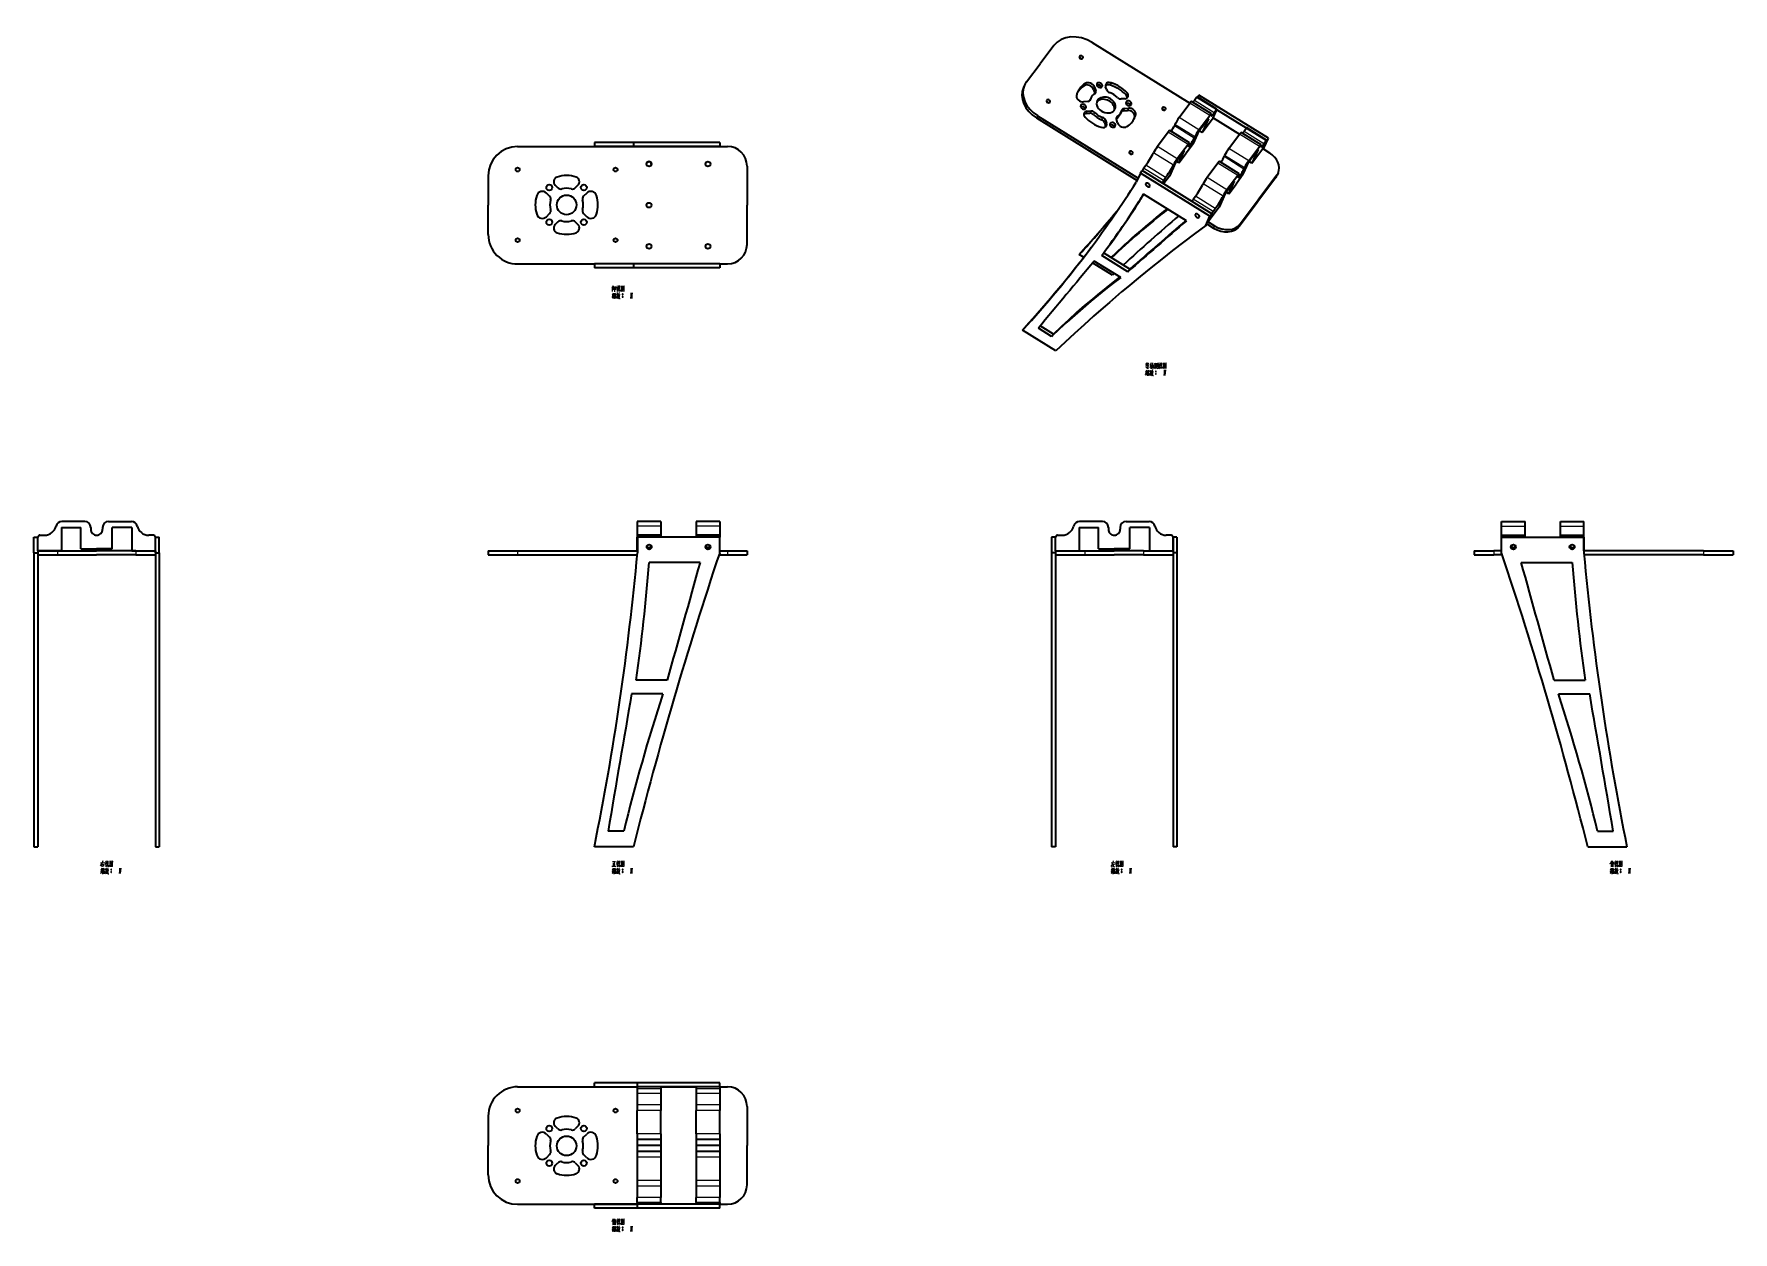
# Model space of a CAD drawing. Extents: x 165 to 1032, y 124 to 736.
import ezdxf

# ---------------------------------------------------------------- set-up
doc = ezdxf.new("R2010")
doc.units = 0

msp = doc.modelspace()

# ---------------------------------------------------------------- linework, layer by layer
at = {"color": 7, "lineweight": 35, "ltscale": 0.291678}
msp.add_line((685.58, 730.16), (678.58, 720.82), dxfattribs=at)
at = {"color": 7, "lineweight": 35}
for p, q in [((705.25, 731.62), (755.1, 700.63)), ((795.16, 682.77), (759.69, 704.81)), ((677.25, 694.28), (728.63, 662.34)), ((676.72, 693.12), (728.11, 661.18)), ((411.75, 678.59), (518.91, 678.59)), ((470.94, 680.59), (450.94, 680.59)), ((470.94, 678.59), (450.94, 678.59)), ((514.94, 680.59), (470.94, 680.59)), ((514.61, 678.59), (470.94, 678.59)), ((528.91, 668.59), (528.91, 648.59)), ((765.3, 642.94), (729.83, 664.98)), ((766.23, 644.19), (730.76, 666.23)), ((753.41, 640.66), (731.45, 654.3)), ((528.91, 628.59), (528.91, 648.59)), ((411.75, 618.59), (450.94, 618.59)), ((470.94, 618.59), (450.94, 618.59)), ((470.94, 616.59), (450.94, 616.59)), ((514.94, 618.59), (470.94, 618.59)), ((514.94, 616.59), (470.94, 616.59)), ((514.94, 479.16), (472.94, 479.16)), ((914.3, 479.16), (956.3, 479.16)), ((164.72, 471.16), (164.72, 321.16)), ((166.72, 470.16), (166.72, 321.16)), ((176.72, 472.16), (196.72, 472.16)), ((176.72, 470.16), (196.72, 470.16)), ((216.72, 472.16), (196.72, 472.16)), ((216.72, 470.16), (196.72, 470.16)), ((226.72, 471.16), (226.72, 321.16)), ((228.72, 471.16), (228.72, 321.16)), ((411.75, 472.16), (472.94, 472.16)), ((411.75, 470.16), (472.85, 470.16)), ((684.47, 471.16), (684.47, 321.16)), ((686.47, 470.16), (686.47, 321.16)), ((746.47, 471.16), (746.47, 321.16)), ((748.47, 471.16), (748.47, 321.16)), ((1017.49, 472.16), (956.3, 472.16)), ((1017.49, 470.16), (956.4, 470.16)), ((504.91, 466.16), (478.91, 466.16)), ((924.33, 466.16), (950.33, 466.16)), ((470.94, 321.16), (450.94, 321.16)), ((958.3, 321.16), (978.3, 321.16)), ((472.94, 200.62), (450.94, 200.62)), ((514.94, 200.62), (472.94, 200.62)), ((411.75, 198.62), (472.87, 198.62)), ((514.94, 198.62), (472.94, 198.62)), ((528.91, 188.62), (528.91, 168.62)), ((528.91, 148.62), (528.91, 168.62)), ((411.75, 138.62), (472.94, 138.62)), ((472.94, 138.62), (450.94, 138.62)), ((472.94, 136.62), (450.94, 136.62)), ((514.94, 138.62), (472.94, 138.62)), ((514.94, 136.62), (472.94, 136.62))]:
    msp.add_line(p, q, dxfattribs=at)
at = {"color": 7, "lineweight": 35, "ltscale": 0.291677}
msp.add_line((671.58, 711.49), (678.58, 720.82), dxfattribs=at)
at = {"color": 7, "lineweight": 35, "ltscale": 0.031879}
for p, q in [((670.59, 709.81), (670.06, 708.64)), ((720.03, 696.22), (719.5, 695.06)), ((800.17, 665.03), (799.65, 663.87))]:
    msp.add_line(p, q, dxfattribs=at)
at = {"color": 7, "lineweight": 13, "ltscale": 0.03188}
for p, q in [((701.65, 710.74), (701.12, 709.57)), ((706.42, 708.88), (705.9, 707.72)), ((723.78, 698.09), (723.25, 696.93)), ((710.53, 693.39), (710, 692.23)), ((712.5, 690.42), (711.98, 689.26)), ((718.04, 693.95), (717.51, 692.79)), ((767.74, 638.04), (767.21, 636.88))]:
    msp.add_line(p, q, dxfattribs=at)
at = {"color": 7, "lineweight": 35, "ltscale": 0.031878}
msp.add_line((704.54, 703.24), (704.02, 702.08), dxfattribs=at)
at = {"color": 7, "lineweight": 35, "ltscale": 0.049095}
msp.add_line((705.9, 707.72), (706.51, 705.85), dxfattribs=at)
at = {"color": 7, "lineweight": 35, "ltscale": 0.049094}
for p, q in [((706.42, 708.88), (707.04, 707.01)), ((718.15, 690.58), (717.53, 692.45))]:
    msp.add_line(p, q, dxfattribs=at)
at = {"color": 7, "lineweight": 13, "ltscale": 0.031879}
for p, q in [((707.04, 707.01), (706.51, 705.85)), ((714.81, 711.11), (714.28, 709.95)), ((723.01, 706.01), (722.48, 704.85)), ((677.25, 694.28), (676.72, 693.12)), ((702.68, 696.52), (702.16, 695.36)), ((704.53, 696.66), (704, 695.5)), ((706.44, 695.93), (705.91, 694.77)), ((721.65, 697.93), (721.12, 696.77)), ((727.42, 694.72), (726.89, 693.56)), ((711.97, 692.04), (711.45, 690.87)), ((799.51, 663.91), (798.98, 662.74)), ((780.85, 639.01), (780.32, 637.85))]:
    msp.add_line(p, q, dxfattribs=at)
at = {"color": 7, "lineweight": 35, "ltscale": 0.042528}
for p, q in [((712.6, 707.43), (712.07, 709.04)), ((711.97, 692.04), (712.5, 690.42))]:
    msp.add_line(p, q, dxfattribs=at)
at = {"color": 7, "lineweight": 35, "ltscale": 0.046291}
for p, q in [((721.89, 702.94), (720.04, 702.8)), ((702.68, 696.52), (704.53, 696.66))]:
    msp.add_line(p, q, dxfattribs=at)
at = {"color": 7, "lineweight": 35, "ltscale": 0.046906}
for p, q in [((758.5, 703.56), (757.37, 702.06)), ((783.89, 687.78), (782.76, 686.28)), ((731.44, 667.47), (732.56, 668.97)), ((741.57, 661.17), (742.7, 662.67)), ((756.83, 651.69), (757.95, 653.19)), ((766.96, 645.39), (768.08, 646.89))]:
    msp.add_line(p, q, dxfattribs=at)
at = {"color": 7, "lineweight": 13, "ltscale": 0.298271}
for p, q in [((768.63, 697.26), (758.5, 703.56)), ((754.14, 679.55), (744.01, 685.85)), ((757.3, 682.84), (747.17, 689.14)), ((757.56, 683.42), (747.43, 689.72)), ((794.02, 681.48), (783.89, 687.78)), ((785.13, 671.23), (775, 677.53)), ((790.64, 678.59), (780.51, 684.88)), ((742.7, 662.67), (732.56, 668.97)), ((746.65, 669.02), (736.52, 675.32)), ((782.69, 667.06), (772.56, 673.36)), ((741.57, 661.17), (731.44, 667.47)), ((772.04, 653.24), (761.91, 659.54)), ((774.02, 656.42), (763.89, 662.71)), ((766.96, 645.39), (756.83, 651.69)), ((768.08, 646.89), (757.95, 653.19))]:
    msp.add_line(p, q, dxfattribs=at)
at = {"color": 7, "lineweight": 35, "ltscale": 0.298273}
msp.add_line((768.9, 697.53), (758.76, 703.83), dxfattribs=at)
at = {"color": 7, "lineweight": 35, "ltscale": 0.03324}
msp.add_line((758.9, 703.75), (759.69, 704.81), dxfattribs=at)
at = {"color": 7, "lineweight": 35, "ltscale": 0.05344}
for p, q in [((702.93, 701.53), (700.79, 701.37)), ((721.65, 697.93), (723.78, 698.09))]:
    msp.add_line(p, q, dxfattribs=at)
at = {"color": 7, "lineweight": 35, "ltscale": 0.04629}
msp.add_line((702.16, 695.36), (704, 695.5), dxfattribs=at)
at = {"color": 7, "lineweight": 13, "ltscale": 0.009233}
msp.add_line((704.28, 702.5), (704.12, 702.16), dxfattribs=at)
at = {"color": 7, "lineweight": 35, "ltscale": 0.053438}
msp.add_line((721.12, 696.77), (723.25, 696.93), dxfattribs=at)
at = {"color": 7, "lineweight": 35, "ltscale": 0.2297}
for p, q in [((749.61, 693.31), (755.12, 700.66)), ((759.74, 687.01), (765.26, 694.37)), ((744.01, 685.85), (738.5, 678.49)), ((775, 677.53), (780.51, 684.88)), ((785.13, 671.23), (790.64, 678.59)), ((769.4, 670.06), (763.89, 662.71))]:
    msp.add_line(p, q, dxfattribs=at)
at = {"color": 7, "lineweight": 13, "ltscale": 0.298272}
for p, q in [((765.26, 694.37), (755.12, 700.66)), ((759.74, 687.01), (749.61, 693.31)), ((748.63, 672.2), (738.5, 678.49)), ((740.84, 659.97), (730.71, 666.26)), ((766.23, 644.19), (756.1, 650.48))]:
    msp.add_line(p, q, dxfattribs=at)
at = {"color": 7, "lineweight": 35, "ltscale": 0.298271}
msp.add_line((766.05, 695.17), (755.92, 701.47), dxfattribs=at)
at = {"color": 7, "lineweight": 13, "ltscale": 0.29827}
for p, q in [((767.51, 695.76), (757.37, 702.06)), ((792.9, 679.98), (782.76, 686.28)), ((779.53, 663.77), (769.4, 670.06)), ((782.95, 667.64), (772.82, 673.94))]:
    msp.add_line(p, q, dxfattribs=at)
at = {"color": 7, "lineweight": 35, "ltscale": 0.111576}
msp.add_line((766.99, 693.24), (768.84, 697.3), dxfattribs=at)
at = {"color": 7, "lineweight": 35, "ltscale": 0.046905}
for p, q in [((768.63, 697.26), (767.51, 695.76)), ((794.02, 681.48), (792.9, 679.98))]:
    msp.add_line(p, q, dxfattribs=at)
at = {"color": 7, "lineweight": 35, "ltscale": 0.445686}
msp.add_line((783.98, 687.89), (768.84, 697.3), dxfattribs=at)
at = {"color": 7, "lineweight": 35, "ltscale": 0.042527}
msp.add_line((711.45, 690.87), (711.98, 689.26), dxfattribs=at)
at = {"color": 7, "lineweight": 35, "ltscale": 0.298272}
for p, q in [((754.93, 680.34), (744.79, 686.64)), ((791.44, 679.39), (781.31, 685.69)), ((794.29, 681.75), (784.15, 688.05)), ((780.32, 664.56), (770.18, 670.86))]:
    msp.add_line(p, q, dxfattribs=at)
at = {"color": 7, "lineweight": 35, "ltscale": 0.01594}
for p, q in [((747.43, 689.72), (747.17, 689.14)), ((757.56, 683.42), (757.3, 682.84)), ((782.95, 667.64), (782.69, 667.06))]:
    msp.add_line(p, q, dxfattribs=at)
at = {"color": 7, "lineweight": 35, "ltscale": 0.175334}
for p, q in [((756.99, 680.13), (759.89, 686.52)), ((749.53, 670.17), (752.42, 676.56)), ((782.38, 664.35), (785.28, 670.74)), ((774.92, 654.39), (777.81, 660.78))]:
    msp.add_line(p, q, dxfattribs=at)
at = {"color": 7, "lineweight": 35, "ltscale": 0.194452}
for p, q in [((764.55, 692.74), (759.89, 686.52)), ((789.94, 676.96), (785.28, 670.74)), ((773.14, 654.56), (777.81, 660.78))]:
    msp.add_line(p, q, dxfattribs=at)
at = {"color": 7, "lineweight": 35, "ltscale": 0.041509}
for p, q in [((761.4, 685.77), (759.99, 686.65)), ((786.78, 669.99), (785.37, 670.87))]:
    msp.add_line(p, q, dxfattribs=at)
at = {"color": 7, "lineweight": 35, "ltscale": 0.233343}
msp.add_line((761.4, 685.77), (766.99, 693.24), dxfattribs=at)
at = {"color": 7, "lineweight": 35, "ltscale": 0.191274}
for p, q in [((764.55, 692.74), (761.4, 685.77)), ((789.94, 676.96), (786.78, 669.99))]:
    msp.add_line(p, q, dxfattribs=at)
at = {"color": 7, "lineweight": 35, "ltscale": 0.397187}
msp.add_line((766.99, 693.24), (780.49, 684.85), dxfattribs=at)
at = {"color": 7, "lineweight": 35, "ltscale": 0.05}
for p, q in [((450.94, 680.59), (450.94, 678.59)), ((470.94, 680.59), (470.94, 678.59)), ((514.94, 680.59), (514.94, 678.59)), ((450.94, 618.59), (450.94, 616.59)), ((470.94, 618.59), (470.94, 616.59)), ((514.94, 618.59), (514.94, 616.59)), ((164.72, 479.16), (166.72, 479.16)), ((226.72, 479.16), (228.72, 479.16)), ((686.47, 479.16), (684.47, 479.16)), ((748.47, 479.16), (746.47, 479.16)), ((164.72, 471.16), (166.72, 471.16)), ((166.72, 472.16), (166.72, 470.16)), ((226.72, 472.16), (226.72, 470.16)), ((226.72, 471.16), (228.72, 471.16)), ((396.75, 472.16), (396.75, 470.16)), ((528.91, 472.16), (528.91, 470.16)), ((686.47, 471.16), (684.47, 471.16)), ((686.47, 472.16), (686.47, 470.16)), ((746.47, 472.16), (746.47, 470.16)), ((748.47, 471.16), (746.47, 471.16)), ((900.34, 472.16), (900.34, 470.16)), ((1032.49, 472.16), (1032.49, 470.16)), ((164.72, 321.16), (166.72, 321.16)), ((226.72, 321.16), (228.72, 321.16)), ((686.47, 321.16), (684.47, 321.16)), ((748.47, 321.16), (746.47, 321.16)), ((450.94, 198.62), (450.94, 200.62)), ((472.94, 198.62), (472.94, 200.62)), ((514.94, 198.62), (514.94, 200.62)), ((450.94, 136.62), (450.94, 138.62)), ((472.94, 136.62), (472.94, 138.62)), ((514.94, 136.62), (514.94, 138.62))]:
    msp.add_line(p, q, dxfattribs=at)
at = {"color": 7, "lineweight": 35, "ltscale": 0.229702}
for p, q in [((754.14, 679.55), (748.63, 672.2)), ((779.53, 663.77), (774.02, 656.42))]:
    msp.add_line(p, q, dxfattribs=at)
at = {"color": 7, "lineweight": 35, "ltscale": 0.155562}
for p, q in [((756.99, 680.13), (753.26, 675.15)), ((749.53, 670.17), (753.26, 675.15)), ((782.38, 664.35), (778.65, 659.37)), ((774.92, 654.39), (778.65, 659.37))]:
    msp.add_line(p, q, dxfattribs=at)
at = {"color": 7, "lineweight": 35, "ltscale": 0.015939}
for p, q in [((754.74, 679.66), (754.48, 679.08)), ((772.82, 673.94), (772.56, 673.36)), ((780.13, 663.88), (779.87, 663.3))]:
    msp.add_line(p, q, dxfattribs=at)
at = {"color": 7, "lineweight": 35, "ltscale": 0.012817}
for p, q in [((755.1, 679.22), (754.67, 679.49)), ((780.49, 663.44), (780.06, 663.71))]:
    msp.add_line(p, q, dxfattribs=at)
at = {"color": 7, "lineweight": 35, "ltscale": 0.233342}
for p, q in [((786.78, 669.99), (792.38, 677.46)), ((769.99, 647.59), (764.39, 640.12))]:
    msp.add_line(p, q, dxfattribs=at)
at = {"color": 7, "lineweight": 35, "ltscale": 0.111578}
msp.add_line((792.38, 677.46), (794.23, 681.52), dxfattribs=at)
msp.add_line((792.38, 677.46), (794.23, 681.52), dxfattribs=at)
at = {"color": 7, "lineweight": 35, "ltscale": 0.098566}
msp.add_line((792.38, 677.46), (795.73, 675.38), dxfattribs=at)
at = {"color": 7, "lineweight": 35, "ltscale": 0.023026}
msp.add_line((792.5, 677.39), (793.05, 678.12), dxfattribs=at)
at = {"color": 7, "lineweight": 35, "ltscale": 0.127516}
for p, q in [((793.05, 678.12), (795.16, 682.77)), ((763.19, 638.29), (765.3, 642.94))]:
    msp.add_line(p, q, dxfattribs=at)
at = {"color": 7, "lineweight": 35, "ltscale": 0.03889}
for p, q in [((794.23, 681.52), (795.16, 682.77)), ((765.3, 642.94), (766.23, 644.19)), ((698.6, 623.36), (699.54, 624.6)), ((723.43, 614.63), (724.36, 615.87)), ((684.45, 581.55), (685.38, 582.79))]:
    msp.add_line(p, q, dxfattribs=at)
at = {"color": 7, "lineweight": 35, "ltscale": 0.191276}
msp.add_line((747.76, 670.34), (744.6, 663.37), dxfattribs=at)
at = {"color": 7, "lineweight": 35, "ltscale": 0.194451}
msp.add_line((747.76, 670.34), (752.42, 676.56), dxfattribs=at)
at = {"color": 7, "lineweight": 35, "ltscale": 0.03805}
for p, q in [((749.53, 670.17), (748.23, 670.98)), ((774.92, 654.39), (773.62, 655.19))]:
    msp.add_line(p, q, dxfattribs=at)
at = {"color": 7, "lineweight": 35, "ltscale": 0.375}
for p, q in [((396.75, 663.59), (396.75, 648.59)), ((396.75, 633.59), (396.75, 648.59)), ((396.75, 472.16), (411.75, 472.16)), ((396.75, 470.16), (411.75, 470.16)), ((686.47, 472.16), (701.47, 472.16)), ((686.47, 470.16), (701.47, 470.16)), ((701.47, 472.16), (716.47, 472.16)), ((701.47, 470.16), (716.47, 470.16)), ((731.47, 472.16), (716.47, 472.16)), ((731.47, 470.16), (716.47, 470.16)), ((731.47, 472.16), (746.47, 472.16)), ((731.47, 470.16), (746.47, 470.16)), ((396.75, 183.62), (396.75, 168.62)), ((396.75, 153.62), (396.75, 168.62))]:
    msp.add_line(p, q, dxfattribs=at)
at = {"color": 7, "lineweight": 35, "ltscale": 0.127515}
for p, q in [((729.83, 664.98), (727.73, 660.34)), ((764.12, 639.54), (766.23, 644.19))]:
    msp.add_line(p, q, dxfattribs=at)
at = {"color": 7, "lineweight": 35, "ltscale": 0.038891}
for p, q in [((729.83, 664.98), (730.76, 666.23)), ((763.19, 638.29), (764.12, 639.54)), ((711.73, 625.17), (712.66, 626.41)), ((669.68, 584.77), (670.61, 586.02))]:
    msp.add_line(p, q, dxfattribs=at)
at = {"color": 7, "lineweight": 35, "ltscale": 0.007686}
msp.add_line((730.58, 665.98), (730.71, 666.26), dxfattribs=at)
at = {"color": 7, "lineweight": 35, "ltscale": 0.122293}
msp.add_line((744.6, 663.37), (741.66, 659.45), dxfattribs=at)
at = {"color": 7, "lineweight": 35, "ltscale": 0.388904}
for p, q in [((798.98, 662.74), (789.65, 650.3)), ((780.85, 639.01), (790.18, 651.46))]:
    msp.add_line(p, q, dxfattribs=at)
at = {"color": 7, "lineweight": 35, "ltscale": 0.388905}
for p, q in [((799.51, 663.91), (790.18, 651.46)), ((780.32, 637.85), (789.65, 650.3))]:
    msp.add_line(p, q, dxfattribs=at)
at = {"color": 7, "lineweight": 35, "ltscale": 0.057486}
for p, q in [((428.1, 653.16), (426.47, 654.78)), ((447.02, 654.78), (445.4, 653.16)), ((426.47, 642.72), (428.1, 644.34)), ((445.4, 644.34), (447.02, 642.72)), ((426.47, 174.49), (428.1, 172.87)), ((445.4, 172.87), (447.02, 174.49)), ((428.1, 164.05), (426.47, 162.43)), ((447.02, 162.43), (445.4, 164.05))]:
    msp.add_line(p, q, dxfattribs=at)
at = {"color": 7, "lineweight": 35, "ltscale": 0.049798}
for p, q in [((430.93, 658.81), (432.34, 657.4)), ((441.16, 657.4), (442.56, 658.81)), ((432.34, 640.1), (430.93, 638.69)), ((442.56, 638.69), (441.16, 640.1))]:
    msp.add_line(p, q, dxfattribs=at)
at = {"color": 7, "lineweight": 35, "ltscale": 0.191275}
msp.add_line((773.14, 654.56), (769.99, 647.59), dxfattribs=at)
at = {"color": 7, "lineweight": 35, "ltscale": 0.111577}
msp.add_line((764.39, 640.12), (766.23, 644.19), dxfattribs=at)
at = {"color": 7, "lineweight": 35, "ltscale": 0.102027}
msp.add_line((763.74, 639.03), (767.21, 636.88), dxfattribs=at)
at = {"color": 7, "lineweight": 35, "ltscale": 0.098567}
msp.add_line((764.39, 640.12), (767.74, 638.04), dxfattribs=at)
at = {"color": 7, "lineweight": 35, "ltscale": 0.107257}
msp.add_line((514.61, 618.59), (518.91, 618.59), dxfattribs=at)
at = {"color": 7, "lineweight": 35, "ltscale": 0.064885}
msp.add_line((700.81, 621.99), (698.6, 623.36), dxfattribs=at)
at = {"color": 7, "lineweight": 35, "ltscale": 0.296359}
msp.add_line((715.49, 612.86), (705.43, 619.12), dxfattribs=at)
at = {"color": 7, "lineweight": 35, "ltscale": 0.397695}
msp.add_line((719.76, 611.7), (706.25, 620.1), dxfattribs=at)
at = {"color": 7, "lineweight": 35, "ltscale": 0.393765}
msp.add_line((723.43, 614.63), (710.05, 622.94), dxfattribs=at)
at = {"color": 7, "lineweight": 35, "ltscale": 0.393766}
msp.add_line((724.36, 615.87), (710.98, 624.19), dxfattribs=at)
at = {"color": 7, "lineweight": 35, "ltscale": 0.032774}
msp.add_line((716.45, 613.76), (715.49, 612.86), dxfattribs=at)
at = {"color": 7, "lineweight": 35, "ltscale": 0.497119}
msp.add_line((686.56, 574.28), (669.68, 584.77), dxfattribs=at)
at = {"color": 7, "lineweight": 35, "ltscale": 0.198849}
msp.add_line((684.45, 581.55), (677.69, 585.75), dxfattribs=at)
at = {"color": 7, "lineweight": 35, "ltscale": 0.196979}
msp.add_line((685.38, 582.79), (678.69, 586.95), dxfattribs=at)
at = {"color": 7, "lineweight": 35, "ltscale": 0.295318}
for p, q in [((190.72, 487.16), (178.91, 487.16)), ((202.72, 487.16), (214.53, 487.16)), ((472.87, 174.62), (472.87, 186.43)), ((484.87, 174.62), (484.87, 186.43)), ((502.94, 174.62), (502.94, 186.43)), ((514.94, 174.62), (514.94, 186.43)), ((472.87, 162.62), (472.87, 150.8)), ((484.87, 162.62), (484.87, 150.8)), ((502.94, 162.62), (502.94, 150.8)), ((514.94, 162.62), (514.94, 150.8))]:
    msp.add_line(p, q, dxfattribs=at)
at = {"color": 7, "lineweight": 35, "ltscale": 0.3}
for p, q in [((484.87, 487.16), (472.87, 487.16)), ((914.3, 487.16), (926.3, 487.16)), ((944.37, 487.16), (956.37, 487.16)), ((178.72, 484.16), (178.72, 472.16)), ((214.72, 484.16), (214.72, 472.16)), ((484.87, 480.16), (472.87, 480.16)), ((698.47, 484.16), (698.47, 472.16)), ((734.47, 484.16), (734.47, 472.16)), ((914.3, 480.16), (926.3, 480.16)), ((944.37, 480.16), (956.37, 480.16)), ((178.72, 472.16), (166.72, 472.16)), ((214.72, 472.16), (226.72, 472.16)), ((484.87, 198.62), (472.87, 198.62)), ((484.87, 171.64), (472.87, 171.64)), ((484.87, 168.62), (472.87, 168.62)), ((484.87, 165.59), (472.87, 165.59)), ((484.87, 138.62), (472.87, 138.62))]:
    msp.add_line(p, q, dxfattribs=at)
at = {"color": 7, "lineweight": 35, "ltscale": 0.058332}
for p, q in [((472.87, 487.16), (472.87, 484.82)), ((484.87, 487.16), (484.87, 484.82)), ((502.94, 487.16), (502.94, 484.82)), ((514.94, 487.16), (514.94, 484.82)), ((914.3, 484.82), (914.3, 487.16)), ((926.3, 484.82), (926.3, 487.16)), ((944.37, 484.82), (944.37, 487.16)), ((956.37, 484.82), (956.37, 487.16))]:
    msp.add_line(p, q, dxfattribs=at)
at = {"color": 7, "lineweight": 35, "ltscale": 0.299999}
for p, q in [((514.94, 487.16), (502.94, 487.16)), ((514.94, 480.16), (502.94, 480.16)), ((514.94, 198.62), (502.94, 198.62)), ((514.94, 171.64), (502.94, 171.64)), ((514.94, 168.62), (502.94, 168.62)), ((514.94, 165.59), (502.94, 165.59)), ((514.94, 138.62), (502.94, 138.62))]:
    msp.add_line(p, q, dxfattribs=at)
at = {"color": 7, "lineweight": 35, "ltscale": 0.295317}
for p, q in [((710.47, 487.16), (698.65, 487.16)), ((722.47, 487.16), (734.28, 487.16))]:
    msp.add_line(p, q, dxfattribs=at)
at = {"color": 7, "lineweight": 35, "ltscale": 0.2}
for p, q in [((164.72, 471.16), (164.72, 479.16)), ((226.72, 471.16), (226.72, 479.16)), ((228.72, 471.16), (228.72, 479.16)), ((472.94, 479.16), (472.94, 471.16)), ((514.94, 471.16), (514.94, 479.16)), ((684.47, 479.16), (684.47, 471.16)), ((746.47, 479.16), (746.47, 471.16)), ((748.47, 479.16), (748.47, 471.16)), ((914.3, 471.16), (914.3, 479.16)), ((956.3, 479.16), (956.3, 471.16)), ((188.72, 473.16), (196.72, 473.16)), ((204.72, 473.16), (196.72, 473.16)), ((708.47, 473.16), (716.47, 473.16)), ((724.47, 473.16), (716.47, 473.16)), ((465.94, 329.16), (457.94, 329.16)), ((963.3, 329.16), (971.3, 329.16))]:
    msp.add_line(p, q, dxfattribs=at)
at = {"color": 7, "lineweight": 35, "ltscale": 0.175}
for p, q in [((166.72, 472.16), (166.72, 479.16)), ((166.72, 472.16), (166.72, 479.16)), ((226.72, 472.16), (226.72, 479.16)), ((472.87, 472.16), (472.87, 479.16)), ((514.94, 472.16), (514.94, 479.16)), ((686.47, 472.16), (686.47, 479.16)), ((746.47, 472.16), (746.47, 479.16)), ((956.37, 472.16), (956.37, 479.16))]:
    msp.add_line(p, q, dxfattribs=at)
at = {"color": 7, "lineweight": 35, "ltscale": 0.060305}
for p, q in [((167.72, 480.16), (170.13, 480.16)), ((472.87, 139.62), (472.87, 142.03)), ((484.87, 139.62), (484.87, 142.03)), ((502.94, 139.62), (502.94, 142.03)), ((514.94, 139.62), (514.94, 142.03))]:
    msp.add_line(p, q, dxfattribs=at)
at = {"color": 7, "lineweight": 35, "ltscale": 0.25}
for p, q in [((178.72, 484.16), (188.72, 484.16)), ((214.72, 484.16), (204.72, 484.16)), ((698.47, 484.16), (708.47, 484.16)), ((734.47, 484.16), (724.47, 484.16)), ((166.72, 472.16), (176.72, 472.16)), ((166.72, 470.16), (176.72, 470.16)), ((216.72, 472.16), (226.72, 472.16)), ((216.72, 470.16), (226.72, 470.16)), ((518.91, 472.16), (528.91, 472.16)), ((518.91, 470.16), (528.91, 470.16)), ((900.34, 472.16), (910.34, 472.16)), ((900.34, 470.16), (910.34, 470.16))]:
    msp.add_line(p, q, dxfattribs=at)
at = {"color": 7, "lineweight": 35, "ltscale": 0.275}
for p, q in [((188.72, 473.16), (188.72, 484.16)), ((204.72, 473.16), (204.72, 484.16)), ((708.47, 473.16), (708.47, 484.16)), ((724.47, 473.16), (724.47, 484.16))]:
    msp.add_line(p, q, dxfattribs=at)
at = {"color": 7, "lineweight": 35, "ltscale": 0.025}
for p, q in [((193.7, 484.16), (193.7, 483.16)), ((199.74, 484.16), (199.74, 483.16)), ((472.87, 480.16), (472.87, 479.16)), ((484.87, 480.16), (484.87, 479.16)), ((502.94, 480.16), (502.94, 479.16)), ((514.94, 480.16), (514.94, 479.16)), ((713.44, 484.16), (713.44, 483.16)), ((719.49, 484.16), (719.49, 483.16)), ((914.3, 479.16), (914.3, 480.16)), ((926.3, 479.16), (926.3, 480.16)), ((944.37, 479.16), (944.37, 480.16)), ((956.37, 479.16), (956.37, 480.16)), ((472.87, 198.62), (472.87, 197.62)), ((484.87, 198.62), (484.87, 197.62)), ((502.94, 198.62), (502.94, 197.62)), ((514.94, 198.62), (514.94, 197.62)), ((472.87, 139.62), (472.87, 138.62)), ((484.87, 139.62), (484.87, 138.62)), ((502.94, 139.62), (502.94, 138.62)), ((514.94, 139.62), (514.94, 138.62))]:
    msp.add_line(p, q, dxfattribs=at)
at = {"color": 7, "lineweight": 35, "ltscale": 0.060306}
for p, q in [((225.72, 480.16), (223.31, 480.16)), ((745.47, 480.16), (743.05, 480.16)), ((472.87, 197.62), (472.87, 195.2)), ((484.87, 197.62), (484.87, 195.2)), ((502.94, 197.62), (502.94, 195.2)), ((514.94, 197.62), (514.94, 195.2))]:
    msp.add_line(p, q, dxfattribs=at)
at = {"color": 7, "lineweight": 13, "ltscale": 0.3}
for p, q in [((484.87, 484.82), (472.87, 484.82)), ((914.3, 484.82), (926.3, 484.82)), ((914.3, 479.16), (926.3, 479.16)), ((944.37, 484.82), (956.37, 484.82)), ((944.37, 479.16), (956.37, 479.16)), ((484.87, 197.62), (472.87, 197.62)), ((484.87, 195.2), (472.87, 195.2)), ((484.87, 189.35), (472.87, 189.35)), ((484.87, 186.43), (472.87, 186.43)), ((484.87, 174.62), (472.87, 174.62)), ((484.87, 162.62), (472.87, 162.62)), ((484.87, 150.8), (472.87, 150.8)), ((484.87, 147.88), (472.87, 147.88)), ((484.87, 142.03), (472.87, 142.03)), ((484.87, 139.62), (472.87, 139.62))]:
    msp.add_line(p, q, dxfattribs=at)
at = {"color": 7, "lineweight": 35, "ltscale": 0.116664}
for p, q in [((472.87, 484.82), (472.87, 480.16)), ((484.87, 484.82), (484.87, 480.16)), ((502.94, 484.82), (502.94, 480.16)), ((514.94, 484.82), (514.94, 480.16)), ((914.3, 480.16), (914.3, 484.82)), ((926.3, 480.16), (926.3, 484.82)), ((944.37, 480.16), (944.37, 484.82)), ((956.37, 480.16), (956.37, 484.82))]:
    msp.add_line(p, q, dxfattribs=at)
at = {"color": 7, "lineweight": 13, "ltscale": 0.001678}
msp.add_line((472.94, 479.16), (472.87, 479.16), dxfattribs=at)
at = {"color": 7, "lineweight": 13, "ltscale": 0.299999}
for p, q in [((514.94, 484.82), (502.94, 484.82)), ((514.94, 197.62), (502.94, 197.62)), ((514.94, 195.2), (502.94, 195.2)), ((514.94, 189.35), (502.94, 189.35)), ((514.94, 186.43), (502.94, 186.43)), ((514.94, 174.62), (502.94, 174.62)), ((514.94, 162.62), (502.94, 162.62)), ((514.94, 150.8), (502.94, 150.8)), ((514.94, 147.88), (502.94, 147.88)), ((514.94, 142.03), (502.94, 142.03)), ((514.94, 139.62), (502.94, 139.62))]:
    msp.add_line(p, q, dxfattribs=at)
at = {"color": 7, "lineweight": 35, "ltscale": 0.060304}
msp.add_line((687.47, 480.16), (689.88, 480.16), dxfattribs=at)
at = {"color": 7, "lineweight": 13, "ltscale": 0.05}
for p, q in [((176.72, 472.16), (176.72, 470.16)), ((216.72, 472.16), (216.72, 470.16)), ((411.75, 472.16), (411.75, 470.16)), ((518.91, 472.16), (518.91, 470.16)), ((701.47, 472.16), (701.47, 470.16)), ((731.47, 472.16), (731.47, 470.16)), ((910.34, 472.16), (910.34, 470.16)), ((1017.49, 472.16), (1017.49, 470.16))]:
    msp.add_line(p, q, dxfattribs=at)
at = {"color": 7, "lineweight": 35, "ltscale": 0.001678}
msp.add_line((472.94, 472.16), (472.87, 472.16), dxfattribs=at)
at = {"color": 7, "lineweight": 35, "ltscale": 0.107515}
for p, q in [((514.6, 470.16), (518.91, 470.16)), ((914.64, 470.16), (910.34, 470.16))]:
    msp.add_line(p, q, dxfattribs=at)
at = {"color": 7, "lineweight": 35, "ltscale": 0.099139}
for p, q in [((514.94, 472.16), (518.91, 472.16)), ((914.3, 472.16), (910.34, 472.16)), ((514.94, 198.62), (518.91, 198.62)), ((514.94, 138.62), (518.91, 138.62))]:
    msp.add_line(p, q, dxfattribs=at)
at = {"color": 7, "lineweight": 35, "ltscale": 0.001677}
msp.add_line((956.3, 472.16), (956.37, 472.16), dxfattribs=at)
at = {"color": 7, "lineweight": 35, "ltscale": 0.374998}
for p, q in [((1017.49, 472.16), (1032.49, 472.16)), ((1017.49, 470.16), (1032.49, 470.16))]:
    msp.add_line(p, q, dxfattribs=at)
at = {"color": 7, "lineweight": 35, "ltscale": 0.396048}
for p, q in [((488.11, 406.16), (472.26, 406.16)), ((941.14, 406.16), (956.98, 406.16))]:
    msp.add_line(p, q, dxfattribs=at)
at = {"color": 7, "lineweight": 35, "ltscale": 0.4}
for p, q in [((485.94, 399.16), (469.94, 399.16)), ((943.3, 399.16), (959.3, 399.16))]:
    msp.add_line(p, q, dxfattribs=at)
at = {"color": 7, "lineweight": 35, "ltscale": 0.146249}
for p, q in [((472.87, 195.2), (472.87, 189.35)), ((484.87, 195.2), (484.87, 189.35)), ((502.94, 195.2), (502.94, 189.35)), ((514.94, 195.2), (514.94, 189.35)), ((472.87, 147.88), (472.87, 142.03)), ((484.87, 147.88), (484.87, 142.03)), ((502.94, 147.88), (502.94, 142.03)), ((514.94, 147.88), (514.94, 142.03))]:
    msp.add_line(p, q, dxfattribs=at)
at = {"color": 7, "lineweight": 35, "ltscale": 0.451678}
msp.add_line((484.87, 198.62), (502.94, 198.62), dxfattribs=at)
at = {"color": 7, "lineweight": 35, "ltscale": 0.073124}
for p, q in [((472.87, 189.35), (472.87, 186.43)), ((484.87, 189.35), (484.87, 186.43)), ((502.94, 189.35), (502.94, 186.43)), ((514.94, 189.35), (514.94, 186.43))]:
    msp.add_line(p, q, dxfattribs=at)
at = {"color": 7, "lineweight": 35, "ltscale": 0.049797}
for p, q in [((432.34, 177.11), (430.93, 178.52)), ((442.56, 178.52), (441.16, 177.11)), ((430.93, 158.4), (432.34, 159.81)), ((441.16, 159.81), (442.56, 158.4))]:
    msp.add_line(p, q, dxfattribs=at)
at = {"color": 7, "lineweight": 35, "ltscale": 0.07444}
for p, q in [((472.87, 174.62), (472.87, 171.64)), ((484.87, 174.62), (484.87, 171.64)), ((502.94, 174.62), (502.94, 171.64)), ((514.94, 174.62), (514.94, 171.64)), ((472.87, 165.59), (472.87, 162.62)), ((484.87, 165.59), (484.87, 162.62)), ((502.94, 165.59), (502.94, 162.62)), ((514.94, 165.59), (514.94, 162.62))]:
    msp.add_line(p, q, dxfattribs=at)
at = {"color": 7, "lineweight": 35, "ltscale": 0.075563}
for p, q in [((472.87, 171.64), (472.87, 168.62)), ((472.87, 168.62), (472.87, 165.59)), ((484.87, 171.64), (484.87, 168.62)), ((484.87, 168.62), (484.87, 165.59)), ((502.94, 171.64), (502.94, 168.62)), ((502.94, 168.62), (502.94, 165.59)), ((514.94, 171.64), (514.94, 168.62)), ((514.94, 168.62), (514.94, 165.59))]:
    msp.add_line(p, q, dxfattribs=at)
at = {"color": 7, "lineweight": 35, "ltscale": 0.073125}
for p, q in [((472.87, 150.8), (472.87, 147.88)), ((484.87, 150.8), (484.87, 147.88)), ((502.94, 150.8), (502.94, 147.88)), ((514.94, 150.8), (514.94, 147.88))]:
    msp.add_line(p, q, dxfattribs=at)
at = {"color": 7, "lineweight": 35}
for points in [[(763.19, 638.29), (757.5, 634.05), (751.86, 629.76), (746.26, 625.43), (740.71, 621.06), (735.19, 616.65), (729.72, 612.2), (723.38, 606.95), (720.23, 604.3), (717.09, 601.64), (713.97, 598.96), (710.87, 596.28), (705.93, 591.95), (701.03, 587.58), (696.17, 583.18), (691.35, 578.75), (686.56, 574.28)], [(719.76, 611.7), (715.88, 608.73), (712.05, 605.72), (708.26, 602.67), (704.52, 599.58), (700.4, 596.08), (696.32, 592.52), (692.31, 588.92), (688.35, 585.26), (684.45, 581.55)], [(719.37, 611.94), (715.83, 609.22), (712.34, 606.45), (708.88, 603.66), (705.46, 600.83), (701.33, 597.32), (697.26, 593.77), (693.24, 590.16), (689.28, 586.5), (685.38, 582.79)]]:
    msp.add_lwpolyline(points, dxfattribs=at)
at = {"color": 7, "lineweight": 13}
for points in [[(460.46, 607.5), (459.86, 606.21)], [(462.45, 607.47), (462.73, 607.05)], [(464.66, 607.47), (464.66, 606), (464.66, 604.49)], [(459.97, 601.27), (460.67, 601.66)], [(460.42, 602.71), (460, 602.57)], [(460.49, 603.72), (460.04, 602.64)], [(460.07, 601.94), (460.6, 602.11)], [(460.56, 602.95), (460.11, 601.94)], [(460.25, 604.46), (460.25, 605.68), (460.25, 606.94)], [(460.88, 602.43), (460.56, 601.94)], [(460.67, 606.8), (461.09, 607.33)], [(460.67, 606.94), (460.67, 605.37)], [(460.67, 605.37), (461.19, 605.89)], [(460.81, 603.41), (460.7, 602.85)], [(460.81, 603.27), (461.86, 603.41)], [(461.05, 602.99), (460.88, 602.43)], [(460.91, 602.5), (460.91, 600.78)], [(461.12, 602.71), (461.82, 602.81)], [(461.19, 603.9), (461.37, 603.51)], [(461.19, 602.29), (461.23, 600.89)], [(461.19, 602.18), (461.72, 602.25)], [(461.23, 606.98), (461.23, 605.68), (461.23, 604.35)], [(461.23, 606.77), (461.75, 606.84)], [(461.23, 601.62), (461.61, 601.69)], [(461.68, 601.13), (461.26, 601.06)], [(461.44, 602.74), (461.37, 602.18)], [(461.72, 605.37), (461.44, 605.72)], [(461.75, 602.36), (461.68, 600.96)], [(461.72, 605.37), (461.82, 607.08)], [(461.89, 603.51), (461.75, 603.06)], [(462.8, 606.8), (462.63, 606.31), (462.14, 605.58)], [(462.66, 603.13), (462.56, 602.22), (462.45, 601.8), (462.14, 600.92)], [(462.17, 606.59), (462.73, 606.66)], [(462.17, 603.06), (463.22, 603.2)], [(462.98, 602.64), (462.87, 601.8), (462.73, 600.96), (462.52, 601.24)], [(462.59, 602.46), (462.98, 602.53)], [(462.63, 606.31), (462.63, 604.53)], [(462.63, 606.14), (462.94, 605.82)], [(462.66, 603.97), (462.77, 603.41)], [(462.73, 604.53), (463.01, 604.81)], [(463.36, 601.38), (462.98, 600.85)], [(463.01, 604.81), (463.26, 605.16)], [(463.36, 602.64), (463.19, 602.08)], [(463.22, 607.43), (463.22, 605.75)], [(463.89, 607.26), (463.22, 607.19)], [(463.43, 605.79), (463.26, 605.16)], [(463.29, 602.39), (463.85, 600.96)], [(463.5, 603.27), (463.36, 602.64)], [(463.64, 602.01), (463.36, 601.38)], [(463.54, 606.84), (463.43, 605.79)], [(463.43, 602.88), (464.13, 603.02)], [(463.57, 604), (463.5, 603.27)], [(463.57, 604.81), (463.57, 605.89)], [(463.71, 604.7), (463.57, 604.81)], [(463.85, 602.95), (463.64, 602.01)], [(464.13, 604.7), (463.71, 604.7)], [(463.82, 605.68), (463.89, 607.36)], [(463.85, 600.96), (464.17, 600.96)], [(464.13, 605.33), (464.13, 604.7)], [(464.66, 607.43), (464.66, 606.03), (464.66, 604.63)], [(466.13, 607.29), (464.66, 607.15)], [(464.66, 604.74), (466.02, 604.84)], [(464.73, 605.54), (465.22, 605.96)], [(465.43, 607.01), (464.87, 606.21)], [(465.18, 606.45), (465.88, 605.72)], [(465.18, 605.37), (465.53, 604.98)], [(465.18, 603.09), (465.57, 603.09)], [(465.18, 601.83), (465.57, 601.83)], [(465.22, 606.66), (465.67, 606.73)], [(465.22, 605.96), (465.43, 606.24)], [(465.22, 603.2), (465.53, 603.2)], [(465.22, 602.95), (465.53, 602.95)], [(465.22, 601.94), (465.53, 601.94)], [(465.22, 601.69), (465.53, 601.69)], [(465.29, 605.75), (465.53, 605.47)], [(465.43, 606.24), (465.78, 606.87)], [(465.88, 605.72), (466.06, 605.75)], [(466.09, 604.56), (466.09, 604.67), (466.02, 604.84)], [(466.09, 604.67), (466.09, 606.03), (466.13, 607.43)], [(469.63, 603.83), (469.52, 602.43), (469.42, 601.03)], [(469.63, 603.09), (470.01, 603.09)], [(469.63, 601.83), (470.01, 601.83)], [(469.66, 603.2), (469.98, 603.2)], [(469.66, 602.95), (469.98, 602.95)], [(469.66, 601.94), (469.98, 601.94)], [(469.66, 601.69), (469.98, 601.69)], [(470.22, 603.83), (470.12, 602.43), (470.01, 601.03)], [(732.93, 568.21), (732.4, 567.13)], [(734.19, 566.67), (732.4, 566.43)], [(732.86, 564.4), (732.4, 563.31)], [(732.58, 565.94), (733.94, 566.11)], [(732.72, 567.76), (733.31, 567.86)], [(732.82, 566.92), (733.84, 567.06)], [(733.07, 567.27), (732.86, 567.76)], [(732.96, 565.94), (733.1, 565.45)], [(733.17, 564.08), (733.07, 563.52)], [(733.17, 563.94), (734.22, 564.08)], [(733.59, 568.21), (733.24, 567.23)], [(733.59, 565.13), (733.59, 565.1), (733.28, 565.38)], [(733.31, 566.57), (733.31, 567.27)], [(733.45, 567.76), (734.12, 567.86)], [(733.56, 564.57), (733.73, 564.19)], [(733.59, 567.76), (733.8, 567.3)], [(733.59, 566.5), (733.59, 565.1)], [(734.26, 564.19), (734.12, 563.73)], [(735.48, 566.08), (734.54, 565.76)], [(734.61, 567.48), (735.55, 567.58)], [(734.75, 566.46), (735.45, 566.57)], [(735.24, 568.21), (734.82, 566.5)], [(735.03, 564.64), (735.13, 564.08)], [(735.17, 567.13), (735.17, 565.13)], [(735.62, 565.31), (735.62, 567.09)], [(735.62, 566.88), (736.43, 566.99)], [(735.62, 565.45), (736.39, 565.52)], [(735.76, 566.22), (736.29, 566.29)], [(735.94, 564.68), (735.87, 563.94)], [(736.08, 568.14), (736.04, 566.81), (736.01, 565.48)], [(736.46, 567.06), (736.39, 565.31)], [(736.85, 567.27), (737.13, 566.88)], [(737.06, 565.45), (736.85, 565.87)], [(737.02, 568.11), (737.27, 567.62)], [(737.34, 567.02), (737.06, 565.45)], [(737.16, 565.13), (737.58, 565.62)], [(737.55, 566.01), (737.55, 567.97)], [(737.55, 567.72), (738.11, 567.79)], [(737.58, 565.62), (737.76, 566.25)], [(737.83, 567.37), (737.76, 566.25)], [(738.18, 565.38), (737.83, 565.9)], [(738.11, 567.93), (738.11, 566.04)], [(738.67, 565.13), (738.35, 565.59)], [(738.39, 566.11), (738.39, 567.62)], [(738.67, 568.21), (738.67, 566.67), (738.67, 565.13)], [(739.65, 567.48), (739.47, 566.99), (738.98, 566.25)], [(739.02, 567.27), (739.58, 567.34)], [(739.3, 568.14), (739.58, 567.72)], [(739.47, 566.99), (739.47, 565.2)], [(739.47, 566.81), (739.79, 566.5)], [(739.58, 565.2), (739.86, 565.48)], [(739.86, 565.48), (740.1, 565.83)], [(740.07, 568.11), (740.07, 566.43)], [(740.73, 567.93), (740.07, 567.86)], [(740.28, 566.46), (740.1, 565.83)], [(740.38, 567.51), (740.28, 566.46)], [(740.42, 565.48), (740.42, 566.57)], [(740.56, 565.38), (740.42, 565.48)], [(740.98, 565.38), (740.56, 565.38)], [(740.66, 566.36), (740.73, 568.04)], [(740.98, 566.01), (740.98, 565.38)], [(741.5, 568.14), (741.5, 566.67), (741.5, 565.17)], [(741.5, 568.11), (741.5, 566.71), (741.5, 565.31)], [(742.97, 567.97), (741.5, 567.83)], [(741.5, 565.41), (742.87, 565.52)], [(741.57, 566.22), (742.06, 566.64)], [(742.27, 567.69), (741.71, 566.88)], [(741.99, 564.5), (741.89, 563.1), (741.78, 561.7)], [(742.03, 567.13), (742.73, 566.39)], [(742.03, 566.04), (742.38, 565.66)], [(742.06, 567.34), (742.52, 567.41)], [(742.06, 566.64), (742.27, 566.92)], [(742.13, 566.43), (742.38, 566.15)], [(742.27, 566.92), (742.62, 567.55)], [(742.59, 564.5), (742.48, 563.1), (742.38, 561.7)], [(742.73, 566.39), (742.9, 566.43)], [(742.94, 565.24), (742.94, 565.34), (742.87, 565.52)], [(742.94, 565.34), (742.94, 566.71), (742.97, 568.11)], [(732.33, 561.95), (733.03, 562.33)], [(732.79, 563.38), (732.37, 563.24)], [(732.44, 562.61), (732.96, 562.79)], [(732.93, 563.63), (732.47, 562.61)], [(733.24, 563.1), (732.93, 562.61)], [(733.42, 563.66), (733.24, 563.1)], [(733.28, 563.17), (733.28, 561.46)], [(733.49, 563.38), (734.19, 563.49)], [(733.56, 562.96), (733.59, 561.56)], [(733.56, 562.86), (734.08, 562.93)], [(733.59, 562.3), (733.98, 562.37)], [(734.05, 561.81), (733.63, 561.74)], [(733.8, 563.42), (733.73, 562.86)], [(734.12, 563.03), (734.05, 561.63)], [(735.03, 563.8), (734.92, 562.89), (734.82, 562.47), (734.5, 561.6)], [(734.54, 563.73), (735.59, 563.87)], [(735.34, 563.31), (735.24, 562.47), (735.1, 561.63), (734.89, 561.91)], [(734.96, 563.14), (735.34, 563.21)], [(735.73, 562.05), (735.34, 561.53)], [(735.73, 563.31), (735.55, 562.75)], [(735.66, 563.07), (736.22, 561.63)], [(735.87, 563.94), (735.73, 563.31)], [(736.01, 562.68), (735.73, 562.05)], [(735.8, 563.56), (736.5, 563.7)], [(736.22, 563.63), (736.01, 562.68)], [(736.22, 561.63), (736.53, 561.63)], [(737.55, 563.77), (737.93, 563.77)], [(737.55, 562.51), (737.93, 562.51)], [(737.58, 563.87), (737.9, 563.87)], [(737.58, 563.63), (737.9, 563.63)], [(737.58, 562.61), (737.9, 562.61)], [(737.58, 562.37), (737.9, 562.37)], [(741.99, 563.77), (742.38, 563.77)], [(741.99, 562.51), (742.38, 562.51)], [(742.03, 563.87), (742.34, 563.87)], [(742.03, 563.63), (742.34, 563.63)], [(742.03, 562.61), (742.34, 562.61)], [(742.03, 562.37), (742.34, 562.37)], [(198.74, 312.93), (200.7, 313.14)], [(199.3, 312.34), (199.61, 313)], [(199.37, 312.41), (199.37, 310.83)], [(199.89, 313.98), (199.61, 313)], [(201.61, 313.21), (201.43, 312.72), (200.94, 311.99)], [(200.98, 313), (201.54, 313.07)], [(201.26, 313.88), (201.54, 313.46)], [(201.43, 312.72), (201.43, 310.94)], [(201.43, 312.55), (201.75, 312.23)], [(202.03, 313.84), (202.03, 312.16)], [(202.69, 313.67), (202.03, 313.6)], [(202.34, 313.25), (202.24, 312.2)], [(202.62, 312.09), (202.69, 313.77)], [(203.46, 313.88), (203.46, 312.41), (203.46, 310.9)], [(203.46, 313.84), (203.46, 312.44), (203.46, 311.04)], [(204.93, 313.7), (203.46, 313.56)], [(204.23, 313.42), (203.67, 312.62)], [(203.99, 312.86), (204.69, 312.13)], [(204.02, 313.07), (204.48, 313.14)], [(204.02, 312.37), (204.23, 312.65)], [(204.23, 312.65), (204.58, 313.28)], [(204.9, 311.08), (204.9, 312.44), (204.93, 313.84)], [(460.21, 313.6), (461.72, 313.67)], [(460.49, 312.79), (460.49, 311.22)], [(460.98, 313.6), (460.98, 312.44), (460.98, 311.25)], [(460.98, 312.48), (461.61, 312.55)], [(462.8, 313.21), (462.63, 312.72), (462.14, 311.99)], [(462.17, 313), (462.73, 313.07)], [(462.45, 313.88), (462.73, 313.46)], [(462.63, 312.72), (462.63, 310.94)], [(462.63, 312.55), (462.94, 312.23)], [(463.22, 313.84), (463.22, 312.16)], [(463.89, 313.67), (463.22, 313.6)], [(463.54, 313.25), (463.43, 312.2)], [(463.82, 312.09), (463.89, 313.77)], [(464.66, 313.88), (464.66, 312.41), (464.66, 310.9)], [(464.66, 313.84), (464.66, 312.44), (464.66, 311.04)], [(466.13, 313.7), (464.66, 313.56)], [(465.43, 313.42), (464.87, 312.62)], [(465.18, 312.86), (465.88, 312.13)], [(465.22, 313.07), (465.67, 313.14)], [(465.22, 312.37), (465.43, 312.65)], [(465.43, 312.65), (465.78, 313.28)], [(466.09, 311.08), (466.09, 312.44), (466.13, 313.84)], [(714.97, 312.97), (716.79, 313.11)], [(715.78, 313.04), (715.32, 311.99)], [(715.99, 313.98), (715.78, 313.04)], [(717.67, 313.21), (717.49, 312.72), (717, 311.99)], [(717.04, 313), (717.6, 313.07)], [(717.32, 313.88), (717.6, 313.46)], [(717.49, 312.72), (717.49, 310.94)], [(717.49, 312.55), (717.81, 312.23)], [(718.09, 313.84), (718.09, 312.16)], [(718.75, 313.67), (718.09, 313.6)], [(718.4, 313.25), (718.3, 312.2)], [(718.68, 312.09), (718.75, 313.77)], [(719.52, 313.88), (719.52, 312.41), (719.52, 310.9)], [(719.52, 313.84), (719.52, 312.44), (719.52, 311.04)], [(720.99, 313.7), (719.52, 313.56)], [(720.29, 313.42), (719.73, 312.62)], [(720.05, 312.86), (720.75, 312.13)], [(720.08, 313.07), (720.54, 313.14)], [(720.08, 312.37), (720.29, 312.65)], [(720.29, 312.65), (720.64, 313.28)], [(720.96, 311.08), (720.96, 312.44), (720.99, 313.84)], [(969.66, 312.62), (970.4, 312.9)], [(969.87, 313.28), (970.4, 313.42)], [(970.22, 312.44), (970.22, 310.8)], [(970.4, 313.88), (970.4, 312.55)], [(970.78, 313.88), (970.78, 312.79)], [(971.34, 313.6), (970.78, 313.07)], [(970.78, 312.79), (970.89, 312.65)], [(970.89, 312.65), (971.59, 312.69)], [(971.06, 312.41), (971.06, 310.83)], [(971.59, 312.69), (971.55, 313.18)], [(972.53, 313.21), (972.36, 312.72), (971.87, 311.99)], [(971.9, 313), (972.46, 313.07)], [(972.18, 313.88), (972.46, 313.46)], [(972.36, 312.72), (972.36, 310.94)], [(972.36, 312.55), (972.67, 312.23)], [(972.95, 313.84), (972.95, 312.16)], [(973.62, 313.67), (972.95, 313.6)], [(973.27, 313.25), (973.16, 312.2)], [(973.55, 312.09), (973.62, 313.77)], [(974.39, 313.88), (974.39, 312.41), (974.39, 310.9)], [(974.39, 313.84), (974.39, 312.44), (974.39, 311.04)], [(975.86, 313.7), (974.39, 313.56)], [(975.16, 313.42), (974.6, 312.62)], [(974.91, 312.86), (975.61, 312.13)], [(974.95, 313.07), (975.4, 313.14)], [(974.95, 312.37), (975.16, 312.65)], [(975.16, 312.65), (975.51, 313.28)], [(975.82, 311.08), (975.82, 312.44), (975.86, 313.84)], [(198.7, 311.39), (199.3, 312.34)], [(198.77, 307.68), (199.47, 308.07)], [(199.23, 309.12), (198.81, 308.98)], [(199.3, 310.13), (198.84, 309.05)], [(198.88, 308.35), (199.4, 308.52)], [(199.37, 309.36), (198.91, 308.35)], [(199.37, 312.09), (200.28, 312.2)], [(200.28, 311.22), (199.37, 311.11)], [(199.68, 308.84), (199.37, 308.35)], [(199.61, 309.82), (199.51, 309.26)], [(199.61, 309.68), (200.66, 309.82)], [(199.86, 309.4), (199.68, 308.84)], [(199.72, 308.91), (199.72, 307.19)], [(199.93, 309.12), (200.63, 309.22)], [(200, 310.31), (200.17, 309.92)], [(200, 308.7), (200.03, 307.3)], [(200, 308.59), (200.52, 308.66)], [(200.03, 308.03), (200.42, 308.1)], [(200.49, 307.54), (200.07, 307.47)], [(200.24, 309.15), (200.17, 308.59)], [(200.31, 312.3), (200.21, 311.22)], [(200.56, 308.77), (200.49, 307.37)], [(200.7, 309.92), (200.56, 309.47)], [(201.47, 309.54), (201.36, 308.63), (201.26, 308.21), (200.94, 307.33)], [(200.98, 309.47), (202.03, 309.61)], [(201.78, 309.05), (201.68, 308.21), (201.54, 307.37), (201.33, 307.65)], [(201.4, 308.87), (201.78, 308.94)], [(201.47, 310.38), (201.57, 309.82)], [(201.54, 310.94), (201.82, 311.22)], [(202.17, 307.79), (201.78, 307.26)], [(201.82, 311.22), (202.06, 311.57)], [(202.17, 309.05), (201.99, 308.49)], [(202.24, 312.2), (202.06, 311.57)], [(202.1, 308.8), (202.66, 307.37)], [(202.31, 309.68), (202.17, 309.05)], [(202.45, 308.42), (202.17, 307.79)], [(202.24, 309.29), (202.94, 309.43)], [(202.38, 310.41), (202.31, 309.68)], [(202.38, 311.22), (202.38, 312.3)], [(202.52, 311.11), (202.38, 311.22)], [(202.66, 309.36), (202.45, 308.42)], [(202.94, 311.11), (202.52, 311.11)], [(202.66, 307.37), (202.97, 307.37)], [(202.94, 311.74), (202.94, 311.11)], [(203.46, 311.15), (204.83, 311.25)], [(203.53, 311.95), (204.02, 312.37)], [(203.99, 311.78), (204.34, 311.39)], [(203.99, 309.5), (204.37, 309.5)], [(203.99, 308.24), (204.37, 308.24)], [(204.02, 309.61), (204.34, 309.61)], [(204.02, 309.36), (204.34, 309.36)], [(204.02, 308.35), (204.34, 308.35)], [(204.02, 308.1), (204.34, 308.1)], [(204.09, 312.16), (204.34, 311.88)], [(204.69, 312.13), (204.86, 312.16)], [(204.9, 310.97), (204.9, 311.08), (204.83, 311.25)], [(208.43, 310.24), (208.33, 308.84), (208.22, 307.44)], [(208.43, 309.5), (208.82, 309.5)], [(208.43, 308.24), (208.82, 308.24)], [(208.47, 309.61), (208.78, 309.61)], [(208.47, 309.36), (208.78, 309.36)], [(208.47, 308.35), (208.78, 308.35)], [(208.47, 308.1), (208.78, 308.1)], [(209.03, 310.24), (208.92, 308.84), (208.82, 307.44)], [(459.93, 311.18), (461.89, 311.29)], [(459.97, 307.68), (460.67, 308.07)], [(460.42, 309.12), (460, 308.98)], [(460.49, 310.13), (460.04, 309.05)], [(460.07, 308.35), (460.6, 308.52)], [(460.56, 309.36), (460.11, 308.35)], [(460.88, 308.84), (460.56, 308.35)], [(460.81, 309.82), (460.7, 309.26)], [(460.81, 309.68), (461.86, 309.82)], [(461.05, 309.4), (460.88, 308.84)], [(460.91, 308.91), (460.91, 307.19)], [(461.12, 309.12), (461.82, 309.22)], [(461.19, 310.31), (461.37, 309.92)], [(461.19, 308.7), (461.23, 307.3)], [(461.19, 308.59), (461.72, 308.66)], [(461.23, 308.03), (461.61, 308.1)], [(461.68, 307.54), (461.26, 307.47)], [(461.44, 309.15), (461.37, 308.59)], [(461.75, 308.77), (461.68, 307.37)], [(461.89, 309.92), (461.75, 309.47)], [(462.66, 309.54), (462.56, 308.63), (462.45, 308.21), (462.14, 307.33)], [(462.17, 309.47), (463.22, 309.61)], [(462.98, 309.05), (462.87, 308.21), (462.73, 307.37), (462.52, 307.65)], [(462.59, 308.87), (462.98, 308.94)], [(462.66, 310.38), (462.77, 309.82)], [(462.73, 310.94), (463.01, 311.22)], [(463.36, 307.79), (462.98, 307.26)], [(463.01, 311.22), (463.26, 311.57)], [(463.36, 309.05), (463.19, 308.49)], [(463.43, 312.2), (463.26, 311.57)], [(463.29, 308.8), (463.85, 307.37)], [(463.5, 309.68), (463.36, 309.05)], [(463.64, 308.42), (463.36, 307.79)], [(463.43, 309.29), (464.13, 309.43)], [(463.57, 310.41), (463.5, 309.68)], [(463.57, 311.22), (463.57, 312.3)], [(463.71, 311.11), (463.57, 311.22)], [(463.85, 309.36), (463.64, 308.42)], [(464.13, 311.11), (463.71, 311.11)], [(463.85, 307.37), (464.17, 307.37)], [(464.13, 311.74), (464.13, 311.11)], [(464.66, 311.15), (466.02, 311.25)], [(464.73, 311.95), (465.22, 312.37)], [(465.18, 311.78), (465.53, 311.39)], [(465.18, 309.5), (465.57, 309.5)], [(465.18, 308.24), (465.57, 308.24)], [(465.22, 309.61), (465.53, 309.61)], [(465.22, 309.36), (465.53, 309.36)], [(465.22, 308.35), (465.53, 308.35)], [(465.22, 308.1), (465.53, 308.1)], [(465.29, 312.16), (465.53, 311.88)], [(465.88, 312.13), (466.06, 312.16)], [(466.09, 310.97), (466.09, 311.08), (466.02, 311.25)], [(469.63, 310.24), (469.52, 308.84), (469.42, 307.44)], [(469.63, 309.5), (470.01, 309.5)], [(469.63, 308.24), (470.01, 308.24)], [(469.66, 309.61), (469.98, 309.61)], [(469.66, 309.36), (469.98, 309.36)], [(469.66, 308.35), (469.98, 308.35)], [(469.66, 308.1), (469.98, 308.1)], [(470.22, 310.24), (470.12, 308.84), (470.01, 307.44)], [(715.32, 311.99), (714.76, 311.11)], [(714.83, 307.68), (715.53, 308.07)], [(715.29, 309.12), (714.87, 308.98)], [(715.36, 310.13), (714.9, 309.05)], [(714.94, 308.35), (715.46, 308.52)], [(715.43, 309.36), (714.97, 308.35)], [(715.08, 310.87), (716.79, 310.97)], [(715.74, 308.84), (715.43, 308.35)], [(715.46, 312.06), (716.55, 312.16)], [(715.67, 309.82), (715.57, 309.26)], [(715.67, 309.68), (716.72, 309.82)], [(715.92, 309.4), (715.74, 308.84)], [(715.78, 308.91), (715.78, 307.19)], [(715.99, 312.09), (715.95, 310.9)], [(715.99, 309.12), (716.69, 309.22)], [(716.06, 310.31), (716.23, 309.92)], [(716.06, 308.7), (716.09, 307.3)], [(716.06, 308.59), (716.58, 308.66)], [(716.09, 308.03), (716.48, 308.1)], [(716.55, 307.54), (716.13, 307.47)], [(716.3, 309.15), (716.23, 308.59)], [(716.62, 308.77), (716.55, 307.37)], [(716.76, 309.92), (716.62, 309.47)], [(717.53, 309.54), (717.42, 308.63), (717.32, 308.21), (717, 307.33)], [(717.04, 309.47), (718.09, 309.61)], [(717.84, 309.05), (717.74, 308.21), (717.6, 307.37), (717.39, 307.65)], [(717.46, 308.87), (717.84, 308.94)], [(717.53, 310.38), (717.63, 309.82)], [(717.6, 310.94), (717.88, 311.22)], [(718.23, 307.79), (717.84, 307.26)], [(717.88, 311.22), (718.12, 311.57)], [(718.23, 309.05), (718.05, 308.49)], [(718.3, 312.2), (718.12, 311.57)], [(718.16, 308.8), (718.72, 307.37)], [(718.37, 309.68), (718.23, 309.05)], [(718.51, 308.42), (718.23, 307.79)], [(718.3, 309.29), (719, 309.43)], [(718.44, 310.41), (718.37, 309.68)], [(718.44, 311.22), (718.44, 312.3)], [(718.58, 311.11), (718.44, 311.22)], [(718.72, 309.36), (718.51, 308.42)], [(719, 311.11), (718.58, 311.11)], [(718.72, 307.37), (719.03, 307.37)], [(719, 311.74), (719, 311.11)], [(719.52, 311.15), (720.89, 311.25)], [(719.59, 311.95), (720.08, 312.37)], [(720.05, 311.78), (720.4, 311.39)], [(720.05, 309.5), (720.43, 309.5)], [(720.05, 308.24), (720.43, 308.24)], [(720.08, 309.61), (720.4, 309.61)], [(720.08, 309.36), (720.4, 309.36)], [(720.08, 308.35), (720.4, 308.35)], [(720.08, 308.1), (720.4, 308.1)], [(720.15, 312.16), (720.4, 311.88)], [(720.75, 312.13), (720.92, 312.16)], [(720.96, 310.97), (720.96, 311.08), (720.89, 311.25)], [(724.49, 310.24), (724.39, 308.84), (724.28, 307.44)], [(724.49, 309.5), (724.88, 309.5)], [(724.49, 308.24), (724.88, 308.24)], [(724.53, 309.61), (724.84, 309.61)], [(724.53, 309.36), (724.84, 309.36)], [(724.53, 308.35), (724.84, 308.35)], [(724.53, 308.1), (724.84, 308.1)], [(725.09, 310.24), (724.98, 308.84), (724.88, 307.44)], [(969.7, 307.68), (970.4, 308.07)], [(970.15, 309.12), (969.73, 308.98)], [(970.22, 310.13), (969.77, 309.05)], [(969.8, 308.35), (970.33, 308.52)], [(970.29, 309.36), (969.84, 308.35)], [(970.22, 312.27), (971.06, 312.34)], [(970.22, 311.85), (970.89, 311.92)], [(970.22, 311.53), (970.89, 311.6)], [(970.61, 308.84), (970.29, 308.35)], [(970.54, 309.82), (970.43, 309.26)], [(970.54, 309.68), (971.59, 309.82)], [(970.78, 309.4), (970.61, 308.84)], [(970.64, 308.91), (970.64, 307.19)], [(971.06, 310.83), (970.78, 311.08)], [(970.85, 309.12), (971.55, 309.22)], [(970.92, 310.31), (971.1, 309.92)], [(970.92, 308.7), (970.96, 307.3)], [(970.92, 308.59), (971.45, 308.66)], [(970.96, 308.03), (971.34, 308.1)], [(971.41, 307.54), (970.99, 307.47)], [(971.17, 309.15), (971.1, 308.59)], [(971.48, 308.77), (971.41, 307.37)], [(971.62, 309.92), (971.48, 309.47)], [(972.39, 309.54), (972.29, 308.63), (972.18, 308.21), (971.87, 307.33)], [(971.9, 309.47), (972.95, 309.61)], [(972.71, 309.05), (972.6, 308.21), (972.46, 307.37), (972.25, 307.65)], [(972.32, 308.87), (972.71, 308.94)], [(972.39, 310.38), (972.5, 309.82)], [(972.46, 310.94), (972.74, 311.22)], [(973.09, 307.79), (972.71, 307.26)], [(972.74, 311.22), (972.99, 311.57)], [(973.09, 309.05), (972.92, 308.49)], [(973.16, 312.2), (972.99, 311.57)], [(973.02, 308.8), (973.58, 307.37)], [(973.23, 309.68), (973.09, 309.05)], [(973.37, 308.42), (973.09, 307.79)], [(973.16, 309.29), (973.86, 309.43)], [(973.3, 310.41), (973.23, 309.68)], [(973.3, 311.22), (973.3, 312.3)], [(973.44, 311.11), (973.3, 311.22)], [(973.58, 309.36), (973.37, 308.42)], [(973.86, 311.11), (973.44, 311.11)], [(973.58, 307.37), (973.9, 307.37)], [(973.86, 311.74), (973.86, 311.11)], [(974.39, 311.15), (975.75, 311.25)], [(974.46, 311.95), (974.95, 312.37)], [(974.91, 311.78), (975.26, 311.39)], [(974.91, 309.5), (975.3, 309.5)], [(974.91, 308.24), (975.3, 308.24)], [(974.95, 309.61), (975.26, 309.61)], [(974.95, 309.36), (975.26, 309.36)], [(974.95, 308.35), (975.26, 308.35)], [(974.95, 308.1), (975.26, 308.1)], [(975.02, 312.16), (975.26, 311.88)], [(975.61, 312.13), (975.79, 312.16)], [(975.82, 310.97), (975.82, 311.08), (975.75, 311.25)], [(979.36, 310.24), (979.25, 308.84), (979.15, 307.44)], [(979.36, 309.5), (979.74, 309.5)], [(979.36, 308.24), (979.74, 308.24)], [(979.39, 309.61), (979.71, 309.61)], [(979.39, 309.36), (979.71, 309.36)], [(979.39, 308.35), (979.71, 308.35)], [(979.39, 308.1), (979.71, 308.1)], [(979.95, 310.24), (979.85, 308.84), (979.74, 307.44)], [(460.56, 131.29), (459.86, 129.68)], [(460.32, 130.62), (460.32, 129.4), (460.32, 128.14)], [(460.74, 130.8), (460.7, 129.5)], [(460.74, 130.55), (461.86, 130.73)], [(461.12, 130.45), (461.02, 129.92)], [(461.12, 131.25), (461.33, 130.76)], [(461.58, 130.55), (461.58, 129.36), (461.58, 128.14)], [(462.8, 130.52), (462.63, 130.03), (462.14, 129.29)], [(462.17, 130.31), (462.73, 130.38)], [(462.45, 131.18), (462.73, 130.76)], [(463.22, 131.15), (463.22, 129.47)], [(463.89, 130.97), (463.22, 130.9)], [(463.54, 130.55), (463.43, 129.5)], [(463.82, 129.4), (463.89, 131.08)], [(464.66, 131.18), (464.66, 129.71), (464.66, 128.21)], [(464.66, 131.15), (464.66, 129.75), (464.66, 128.35)], [(466.13, 131.01), (464.66, 130.87)], [(465.43, 130.73), (464.87, 129.92)], [(465.22, 130.38), (465.67, 130.45)], [(465.43, 129.96), (465.78, 130.59)], [(466.09, 128.38), (466.09, 129.75), (466.13, 131.15)], [(459.97, 124.99), (460.67, 125.37)], [(460.42, 126.42), (460, 126.28)], [(460.49, 127.44), (460.04, 126.35)], [(460.07, 125.65), (460.6, 125.83)], [(460.56, 126.67), (460.11, 125.65)], [(460.6, 128.87), (460.42, 128.24)], [(460.88, 126.14), (460.56, 125.65)], [(460.7, 129.5), (460.6, 128.87)], [(460.81, 127.12), (460.7, 126.56)], [(461.02, 129.92), (460.77, 129.47)], [(460.81, 126.98), (461.86, 127.12)], [(461.05, 126.7), (460.88, 126.14)], [(460.91, 126.21), (460.91, 124.5)], [(461.02, 129.92), (461.02, 128.17)], [(461.12, 129.75), (461.93, 129.89)], [(461.12, 126.42), (461.82, 126.53)], [(461.19, 129.5), (461.33, 129.08)], [(461.19, 127.61), (461.37, 127.23)], [(461.19, 126), (461.23, 124.6)], [(461.19, 125.9), (461.72, 125.97)], [(461.23, 125.34), (461.61, 125.41)], [(461.68, 124.85), (461.26, 124.78)], [(461.58, 128.14), (461.3, 128.59)], [(461.44, 126.46), (461.37, 125.9)], [(461.75, 126.07), (461.68, 124.67)], [(461.89, 127.23), (461.75, 126.77)], [(462.66, 126.84), (462.56, 125.93), (462.45, 125.51), (462.14, 124.64)], [(462.17, 126.77), (463.22, 126.91)], [(462.98, 126.35), (462.87, 125.51), (462.73, 124.67), (462.52, 124.95)], [(462.59, 126.18), (462.98, 126.25)], [(462.63, 130.03), (462.63, 128.24)], [(462.63, 129.85), (462.94, 129.54)], [(462.66, 127.68), (462.77, 127.12)], [(462.73, 128.24), (463.01, 128.52)], [(463.36, 125.09), (462.98, 124.57)], [(463.01, 128.52), (463.26, 128.87)], [(463.36, 126.35), (463.19, 125.79)], [(463.43, 129.5), (463.26, 128.87)], [(463.29, 126.11), (463.85, 124.67)], [(463.5, 126.98), (463.36, 126.35)], [(463.64, 125.72), (463.36, 125.09)], [(463.43, 126.6), (464.13, 126.74)], [(463.57, 127.72), (463.5, 126.98)], [(463.57, 128.52), (463.57, 129.61)], [(463.71, 128.42), (463.57, 128.52)], [(463.85, 126.67), (463.64, 125.72)], [(464.13, 128.42), (463.71, 128.42)], [(463.85, 124.67), (464.17, 124.67)], [(464.13, 129.05), (464.13, 128.42)], [(464.66, 128.45), (466.02, 128.56)], [(464.73, 129.26), (465.22, 129.68)], [(465.18, 130.17), (465.88, 129.43)], [(465.18, 129.08), (465.53, 128.7)], [(465.18, 126.81), (465.57, 126.81)], [(465.18, 125.55), (465.57, 125.55)], [(465.22, 129.68), (465.43, 129.96)], [(465.22, 126.91), (465.53, 126.91)], [(465.22, 126.67), (465.53, 126.67)], [(465.22, 125.65), (465.53, 125.65)], [(465.22, 125.41), (465.53, 125.41)], [(465.29, 129.47), (465.53, 129.19)], [(465.88, 129.43), (466.06, 129.47)], [(466.09, 128.28), (466.09, 128.38), (466.02, 128.56)], [(469.63, 127.54), (469.52, 126.14), (469.42, 124.74)], [(469.63, 126.81), (470.01, 126.81)], [(469.63, 125.55), (470.01, 125.55)], [(469.66, 126.91), (469.98, 126.91)], [(469.66, 126.67), (469.98, 126.67)], [(469.66, 125.65), (469.98, 125.65)], [(469.66, 125.41), (469.98, 125.41)], [(470.22, 127.54), (470.12, 126.14), (470.01, 124.74)]]:
    msp.add_lwpolyline(points, dxfattribs=at)
for points in [[(465.29, 602.88), (465.46, 602.88), (465.57, 602.99), (465.57, 603.16), (465.46, 603.27), (465.29, 603.27), (465.18, 603.16), (465.18, 602.99)], [(465.29, 601.62), (465.46, 601.62), (465.57, 601.73), (465.57, 601.9), (465.46, 602.01), (465.29, 602.01), (465.18, 601.9), (465.18, 601.73)], [(469.73, 602.88), (469.91, 602.88), (470.01, 602.99), (470.01, 603.16), (469.91, 603.27), (469.73, 603.27), (469.63, 603.16), (469.63, 602.99)], [(469.73, 601.62), (469.91, 601.62), (470.01, 601.73), (470.01, 601.9), (469.91, 602.01), (469.73, 602.01), (469.63, 601.9), (469.63, 601.73)], [(737.65, 563.56), (737.83, 563.56), (737.93, 563.66), (737.93, 563.84), (737.83, 563.94), (737.65, 563.94), (737.55, 563.84), (737.55, 563.66)], [(737.65, 562.3), (737.83, 562.3), (737.93, 562.4), (737.93, 562.58), (737.83, 562.68), (737.65, 562.68), (737.55, 562.58), (737.55, 562.4)], [(742.1, 563.56), (742.27, 563.56), (742.38, 563.66), (742.38, 563.84), (742.27, 563.94), (742.1, 563.94), (741.99, 563.84), (741.99, 563.66)], [(742.1, 562.3), (742.27, 562.3), (742.38, 562.4), (742.38, 562.58), (742.27, 562.68), (742.1, 562.68), (741.99, 562.58), (741.99, 562.4)], [(204.09, 309.29), (204.27, 309.29), (204.37, 309.4), (204.37, 309.57), (204.27, 309.68), (204.09, 309.68), (203.99, 309.57), (203.99, 309.4)], [(204.09, 308.03), (204.27, 308.03), (204.37, 308.14), (204.37, 308.31), (204.27, 308.42), (204.09, 308.42), (203.99, 308.31), (203.99, 308.14)], [(208.54, 309.29), (208.71, 309.29), (208.82, 309.4), (208.82, 309.57), (208.71, 309.68), (208.54, 309.68), (208.43, 309.57), (208.43, 309.4)], [(208.54, 308.03), (208.71, 308.03), (208.82, 308.14), (208.82, 308.31), (208.71, 308.42), (208.54, 308.42), (208.43, 308.31), (208.43, 308.14)], [(465.29, 309.29), (465.46, 309.29), (465.57, 309.4), (465.57, 309.57), (465.46, 309.68), (465.29, 309.68), (465.18, 309.57), (465.18, 309.4)], [(465.29, 308.03), (465.46, 308.03), (465.57, 308.14), (465.57, 308.31), (465.46, 308.42), (465.29, 308.42), (465.18, 308.31), (465.18, 308.14)], [(469.73, 309.29), (469.91, 309.29), (470.01, 309.4), (470.01, 309.57), (469.91, 309.68), (469.73, 309.68), (469.63, 309.57), (469.63, 309.4)], [(469.73, 308.03), (469.91, 308.03), (470.01, 308.14), (470.01, 308.31), (469.91, 308.42), (469.73, 308.42), (469.63, 308.31), (469.63, 308.14)], [(720.15, 309.29), (720.33, 309.29), (720.43, 309.4), (720.43, 309.57), (720.33, 309.68), (720.15, 309.68), (720.05, 309.57), (720.05, 309.4)], [(720.15, 308.03), (720.33, 308.03), (720.43, 308.14), (720.43, 308.31), (720.33, 308.42), (720.15, 308.42), (720.05, 308.31), (720.05, 308.14)], [(724.6, 309.29), (724.77, 309.29), (724.88, 309.4), (724.88, 309.57), (724.77, 309.68), (724.6, 309.68), (724.49, 309.57), (724.49, 309.4)], [(724.6, 308.03), (724.77, 308.03), (724.88, 308.14), (724.88, 308.31), (724.77, 308.42), (724.6, 308.42), (724.49, 308.31), (724.49, 308.14)], [(975.02, 309.29), (975.19, 309.29), (975.3, 309.4), (975.3, 309.57), (975.19, 309.68), (975.02, 309.68), (974.91, 309.57), (974.91, 309.4)], [(975.02, 308.03), (975.19, 308.03), (975.3, 308.14), (975.3, 308.31), (975.19, 308.42), (975.02, 308.42), (974.91, 308.31), (974.91, 308.14)], [(979.46, 309.29), (979.64, 309.29), (979.74, 309.4), (979.74, 309.57), (979.64, 309.68), (979.46, 309.68), (979.36, 309.57), (979.36, 309.4)], [(979.46, 308.03), (979.64, 308.03), (979.74, 308.14), (979.74, 308.31), (979.64, 308.42), (979.46, 308.42), (979.36, 308.31), (979.36, 308.14)], [(465.29, 126.6), (465.46, 126.6), (465.57, 126.7), (465.57, 126.88), (465.46, 126.98), (465.29, 126.98), (465.18, 126.88), (465.18, 126.7)], [(465.29, 125.34), (465.46, 125.34), (465.57, 125.44), (465.57, 125.62), (465.46, 125.72), (465.29, 125.72), (465.18, 125.62), (465.18, 125.44)], [(469.73, 126.6), (469.91, 126.6), (470.01, 126.7), (470.01, 126.88), (469.91, 126.98), (469.73, 126.98), (469.63, 126.88), (469.63, 126.7)], [(469.73, 125.34), (469.91, 125.34), (470.01, 125.44), (470.01, 125.62), (469.91, 125.72), (469.73, 125.72), (469.63, 125.62), (469.63, 125.44)]]:
    msp.add_lwpolyline(points, close=True, dxfattribs=at)
at = {"color": 7, "lineweight": 35}
for centre, radius in [((478.87, 669.59), 1.25), ((508.94, 669.59), 1.25), ((508.94, 669.59), 1.25), ((411.75, 666.75), 1), ((461.75, 666.75), 1), ((427.91, 657.59), 1.5), ((436.75, 648.75), 5), ((445.59, 657.59), 1.5), ((478.87, 648.59), 1.25), ((427.91, 639.91), 1.5), ((445.59, 639.91), 1.5), ((411.75, 630.75), 1), ((461.75, 630.75), 1), ((478.87, 627.59), 1.25), ((478.87, 627.59), 1.25), ((508.94, 627.59), 1.25), ((508.94, 627.59), 1.25), ((478.94, 474.16), 1.25), ((508.94, 474.16), 1.25), ((920.3, 474.16), 1.25), ((950.3, 474.16), 1.25), ((411.75, 186.46), 1), ((461.75, 186.46), 1), ((427.91, 177.3), 1.5), ((445.59, 177.3), 1.5), ((436.75, 168.46), 5), ((427.91, 159.62), 1.5), ((445.59, 159.62), 1.5), ((411.75, 150.46), 1), ((461.75, 150.46), 1)]:
    msp.add_circle(centre, radius, dxfattribs=at)
for centre, radius, start, end in [((411.75, 663.59), 15, 90, 179.99999), ((518.91, 668.59), 10, 0, 90), ((478.87, 669.59), 1.25, 315, 135), ((432.7, 660.58), 2.5, 108.89612, 225), ((436.75, 648.75), 15, 71.10388, 108.89612), ((440.8, 660.58), 2.5, 315, 71.10388), ((257.78, 961.27), 558.04, 323.13979, 327.36639), ((436.75, 648.75), 16, 162.48643, 197.51357), ((424.35, 652.66), 3, 45, 162.48643), ((426.68, 651.74), 2, 343.43689, 45), ((436.75, 648.75), 8.5, 163.43689, 196.56311), ((433.75, 658.81), 2, 225, 286.56311), ((436.75, 648.75), 8.5, 73.43689, 106.56311), ((439.74, 658.81), 2, 253.43689, 315), ((446.81, 651.74), 2, 135, 196.56311), ((436.75, 648.75), 8.5, 343.43689, 16.56311), ((449.15, 652.66), 3, 17.51357, 135), ((436.75, 648.75), 16, 342.48643, 17.51357), ((420.3, 843.66), 364.24, 323.14068, 328.6768), ((421.3, 844.85), 364.15, 323.14017, 328.43378), ((424.35, 644.84), 3, 197.51357, 315), ((426.68, 645.76), 2, 315, 16.56311), ((446.81, 645.76), 2, 163.43689, 225), ((449.15, 644.84), 3, 225, 342.48643), ((284.23, 1001.99), 561.3, 317.58073, 320.65538), ((285.11, 1003.28), 561.38, 317.58089, 320.57564), ((982.24, 343.31), 386.14, 128.18922, 133.8397), ((981.7, 341.61), 386.74, 127.94914, 133.59805), ((1290.64, 1.83), 839.14, 130.16201, 132.75525), ((411.75, 633.59), 15, 179.99999, 270), ((432.7, 636.92), 2.5, 135, 251.10388), ((436.75, 648.75), 15, 251.10388, 288.89612), ((433.75, 638.69), 2, 73.43689, 135), ((436.75, 648.75), 8.5, 253.43689, 286.56311), ((439.74, 638.69), 2, 45, 106.56311), ((440.8, 636.92), 2.5, 288.89612, 45), ((17804.41, -19029.43), 26031.69, 130.920369, 131.007741), ((17805.14, -19027.95), 26031.38, 130.923935, 131.007741), ((518.91, 628.59), 10, 270, 0), ((256.83, 962.08), 559.29, 317.57474, 323.13114), ((257.73, 963.36), 559.34, 317.57493, 323.05137), ((420.71, 843.37), 363.74, 322.69853, 323.13746), ((7308.95, -4896.91), 8604.25, 140.118913, 140.416381), ((178.91, 484.16), 3, 90, 167.15932), ((190.7, 484.16), 3, 360, 89.57231), ((202.74, 484.16), 3, 90.42769, 180.00001), ((214.53, 484.16), 3, 12.84069, 90), ((698.65, 484.16), 3, 90, 167.15932), ((710.44, 484.16), 3, 0, 89.57231), ((722.49, 484.16), 3, 90.42769, 179.99999), ((734.28, 484.16), 3, 12.84069, 90), ((167.72, 479.16), 1, 90, 180.00001), ((170.13, 486.16), 6, 270, 347.15931), ((196.7, 483.16), 3, 180.00001, 270.43033), ((196.74, 483.16), 3, 269.56967, 360), ((223.31, 486.16), 6, 192.84068, 270), ((225.72, 479.16), 1, 0, 90), ((687.47, 479.16), 1, 90, 180.00001), ((689.88, 486.16), 6, 270, 347.15931), ((716.44, 483.16), 3, 180.00001, 270.43033), ((716.49, 483.16), 3, 269.56967, 360), ((743.05, 486.16), 6, 192.84068, 270), ((745.47, 479.16), 1, 0, 90), ((-931.91, 600.6), 1410.8, 348.57581, 354.73577), ((2453.77, -179.02), 2044.94, 161.46142, 165.84232), ((478.87, 475.16), 1.25, 207.47361, 340.20483), ((508.94, 475.16), 1.25, 203.57807, 336.4218), ((-1024.53, -179.02), 2044.94, 14.15768, 18.53858), ((920.3, 475.16), 1.25, 203.57815, 336.42172), ((950.37, 475.16), 1.25, 199.79514, 332.52618), ((2361.16, 600.6), 1410.8, 185.26423, 191.42418), ((-438.18, 537.34), 919.84, 351.8007, 355.56154), ((61412.15, -16622.42), 63259.08, 164.3276169, 164.3840615), ((-59982.91, -16622.42), 63259.08, 15.6159435, 15.6723779), ((1867.42, 537.34), 919.84, 184.43846, 188.1993), ((21883.94, -3307.84), 21732.49, 170.178794, 170.366037), ((1377.53, 106.56), 938.37, 161.83152, 166.27777), ((51.71, 106.56), 938.37, 13.72222, 18.16848), ((-20454.7, -3307.84), 21732.49, 9.633958, 9.821199), ((411.75, 183.62), 15, 90, 180.00001), ((518.91, 188.62), 10, 360, 90), ((432.7, 180.29), 2.5, 108.89612, 225), ((436.75, 168.46), 15, 71.10388, 108.89612), ((440.8, 180.29), 2.5, 315, 71.10388), ((424.35, 172.37), 3, 45, 162.48643), ((433.75, 178.52), 2, 225, 286.56311), ((436.75, 168.46), 8.5, 73.43689, 106.56311), ((439.74, 178.52), 2, 253.43689, 315), ((449.15, 172.37), 3, 17.51357, 135), ((436.75, 168.46), 16, 162.48643, 197.51357), ((426.68, 171.45), 2, 343.43689, 45), ((426.68, 165.47), 2, 315, 16.56311), ((436.75, 168.46), 8.5, 163.43689, 196.56311), ((446.81, 171.45), 2, 135, 196.56311), ((446.81, 165.47), 2, 163.43689, 225), ((436.75, 168.46), 8.5, 343.43689, 16.56311), ((436.75, 168.46), 16, 342.48643, 17.51357), ((424.35, 164.55), 3, 197.51357, 315), ((432.7, 156.63), 2.5, 135, 251.10388), ((433.75, 158.4), 2, 73.43689, 135), ((436.75, 168.46), 8.5, 253.43689, 286.56311), ((439.74, 158.4), 2, 45, 106.56311), ((440.8, 156.63), 2.5, 288.89612, 45), ((449.15, 164.55), 3, 225, 342.48643), ((411.75, 153.62), 15, 180.00001, 270), ((436.75, 168.46), 15, 251.10388, 288.89612), ((518.91, 148.62), 10, 270, 360)]:
    msp.add_arc(centre, radius, start, end, dxfattribs=at)
for centre, major_axis, ratio, start_param, end_param in [((698.25, 722.28), (-13.66, 6.19), 0.770383, 4.543431, 6.114227), ((699.58, 724.05), (-0.911, 0.413), 0.770383, 0.000003, 0.61644), ((699.58, 724.05), (-0.911, 0.413), 0.770383, 0.61644, 3.141595), ((699.58, 724.05), (-0.911, 0.413), 0.770383, 3.141595, 6.283188), ((699.05, 722.89), (-0.911, 0.413), 0.770383, 4.115813, 5.308724), ((683.72, 702.45), (-13.66, 6.19), 0.770383, 0.000046, 1.401838), ((684.25, 703.62), (-13.66, 6.19), 0.770383, 0.000046, 1.401838), ((684.25, 703.62), (-13.66, 6.19), 0.770383, 6.114227, 6.283231), ((699.99, 703.8), (-2.73, 1.24), 0.770383, 0.136711, 2.187236), ((712.29, 699.73), (-14.57, 6.6), 0.770383, 0.000044, 0.136711), ((711.76, 698.57), (-14.57, 6.6), 0.770383, 5.808557, 6.231554), ((712.29, 699.73), (-14.57, 6.6), 0.770383, 5.808557, 6.28323), ((703.12, 707.51), (-2.73, 1.24), 0.770383, 3.758032, 5.808557), ((703.64, 708.67), (-2.73, 1.24), 0.770383, 3.758032, 5.808557), ((712.29, 699.73), (-7.74, 3.51), 0.770383, 0.000069, 0.120122), ((712.29, 699.73), (-7.74, 3.51), 0.770383, 5.825146, 6.283254), ((704.66, 705.71), (-1.82, 0.83), 0.770383, 3.567768, 3.758032), ((705.18, 706.88), (-1.82, 0.83), 0.770383, 2.683554, 3.141583), ((705.18, 706.88), (-1.82, 0.83), 0.770383, 3.141583, 3.758032), ((708.95, 709.87), (-1.37, 0.62), 0.770383, 0.000003, 3.141595), ((711.76, 698.57), (-4.55, 2.06), 0.770383, 3.758032, 6.11669), ((708.42, 708.71), (-1.37, 0.62), 0.770383, 3.758032, 5.699301), ((708.95, 709.87), (-1.37, 0.62), 0.770383, 3.758032, 6.283188), ((712.29, 699.73), (-4.55, 2.06), 0.770383, 3.758032, 6.283188), ((708.42, 708.71), (-1.37, 0.62), 0.770383, 3.726133, 3.758032), ((708.95, 709.87), (-1.37, 0.62), 0.770383, 3.141595, 3.758032), ((714.39, 709.22), (-2.28, 1.03), 0.770383, 6.283139, 6.899625), ((713.86, 708.05), (-2.28, 1.03), 0.770383, 4.87323, 5.945617), ((714.39, 709.22), (-2.28, 1.03), 0.770383, 4.87323, 6.283139), ((714.46, 707.57), (-1.82, 0.83), 0.770383, 0.61644, 1.690919), ((712.29, 699.73), (-7.74, 3.51), 0.770383, 4.25435, 4.832511), ((711.76, 698.57), (-13.66, 6.19), 0.770383, 4.213631, 4.87323), ((712.29, 699.73), (-13.66, 6.19), 0.770383, 4.213631, 4.87323), ((719.51, 704.42), (-1.82, 0.83), 0.770383, 1.112757, 2.187236), ((721.22, 704.97), (-2.28, 1.03), 0.770383, 2.187236, 3.14157), ((720.7, 703.8), (-2.28, 1.03), 0.770383, 3.478867, 4.213631), ((721.22, 704.97), (-2.28, 1.03), 0.770383, 3.14157, 4.213631), ((758.24, 702.98), (0.528, 0.849), 0.107213, 6.283139, 7.169662), ((682.78, 701.65), (-0.911, 0.413), 0.770383, 6.28318, 9.424773), ((682.78, 701.65), (-0.911, 0.413), 0.770383, 5.328829, 6.28318), ((682.25, 700.49), (-0.911, 0.413), 0.770383, 4.115813, 5.308724), ((682.78, 701.65), (-0.911, 0.413), 0.770383, 3.141587, 5.328829), ((700.7, 698.87), (-1.37, 0.62), 0.770383, 0.000003, 0.61644), ((700.17, 697.71), (-1.37, 0.62), 0.770383, 3.726133, 5.699301), ((700.7, 698.87), (-1.37, 0.62), 0.770383, 0.61644, 3.141595), ((700.7, 698.87), (-1.37, 0.62), 0.770383, 3.141595, 6.283188), ((703.35, 694.5), (-2.28, 1.03), 0.770383, 6.283163, 7.355224), ((702.82, 693.33), (-2.28, 1.03), 0.770383, 5.328829, 5.946033), ((703.35, 694.5), (-2.28, 1.03), 0.770383, 5.328829, 6.283163), ((702.39, 703.15), (-1.82, 0.83), 0.770383, 2.187236, 3.141651), ((711.76, 698.57), (-7.74, 3.51), 0.770383, 0.000069, 0.01688), ((704.54, 693.88), (-1.82, 0.83), 0.770383, 4.25435, 5.328829), ((702.39, 703.15), (-1.82, 0.83), 0.770383, 3.141651, 3.261715), ((705.06, 695.04), (-1.82, 0.83), 0.770383, 4.25435, 5.328829), ((711.76, 698.57), (-7.74, 3.51), 0.770383, 1.112757, 1.690919), ((712.29, 699.73), (-7.74, 3.51), 0.770383, 1.112757, 1.690919), ((712.29, 699.73), (-4.55, 2.06), 0.770383, 0.000003, 3.141595), ((711.76, 698.57), (-4.55, 2.06), 0.770383, 3.307918, 3.758032), ((712.29, 699.73), (-4.55, 2.06), 0.770383, 3.141595, 3.758032), ((711.76, 698.57), (-7.74, 3.51), 0.770383, 2.683554, 3.141662), ((712.29, 699.73), (-7.74, 3.51), 0.770383, 2.683554, 3.141662), ((712.29, 699.73), (-7.74, 3.51), 0.770383, 3.141662, 3.261715), ((721.66, 695.15), (-1.82, 0.83), 0.770383, 5.328829, 6.010168), ((722.18, 696.31), (-1.82, 0.83), 0.770383, 0.000058, 0.120122), ((722.18, 696.31), (-1.82, 0.83), 0.770383, 5.328829, 6.283243), ((723.87, 700.59), (-1.37, 0.62), 0.770383, 0.000003, 3.141595), ((723.35, 699.43), (-1.37, 0.62), 0.770383, 3.758032, 5.699301), ((723.87, 700.59), (-1.37, 0.62), 0.770383, 3.758032, 6.283188), ((724.05, 694.5), (-2.73, 1.24), 0.770383, 3.278304, 5.328829), ((724.58, 695.66), (-2.73, 1.24), 0.770383, 3.278304, 5.328829), ((723.35, 699.43), (-1.37, 0.62), 0.770383, 3.726133, 3.758032), ((723.87, 700.59), (-1.37, 0.62), 0.770383, 3.141595, 3.758032), ((712.29, 699.73), (-14.57, 6.6), 0.770383, 3.141637, 3.278304), ((741.8, 697.81), (-0.911, 0.413), 0.770383, 0.000003, 0.61644), ((741.8, 697.81), (-0.911, 0.413), 0.770383, 0.61644, 3.141595), ((741.8, 697.81), (-0.911, 0.413), 0.770383, 3.141595, 6.283188), ((741.27, 696.65), (-0.911, 0.413), 0.770383, 4.115813, 5.308724), ((754.33, 698.92), (1.58, 2.55), 0.107213, 0.000033, 0.886476), ((758.95, 705.54), (3.17, 5.1), 0.107213, 3.707787, 4.028069), ((764.47, 692.62), (1.58, 2.55), 0.107213, 0.000033, 0.886476), ((769.09, 699.25), (3.17, 5.1), 0.107213, 2.681385, 3.141626), ((769.09, 699.25), (3.17, 5.1), 0.107213, 3.141626, 4.028069), ((764.47, 692.62), (1.58, 2.55), 0.107213, 5.822978, 6.283218), ((768.37, 696.68), (0.528, 0.849), 0.107213, 6.283139, 7.169662), ((768.37, 696.68), (0.528, 0.849), 0.107213, 5.598865, 6.283139), ((712.29, 699.73), (-13.66, 6.19), 0.770383, 1.072039, 1.731637), ((710.19, 690.25), (-2.28, 1.03), 0.770383, 1.731637, 3.141546), ((709.59, 690.74), (-1.82, 0.83), 0.770383, 3.758032, 4.832511), ((710.12, 691.9), (-1.82, 0.83), 0.770383, 3.758032, 4.832511), ((709.66, 689.09), (-2.28, 1.03), 0.770383, 3.479298, 3.758032), ((710.19, 690.25), (-2.28, 1.03), 0.770383, 3.141546, 3.758032), ((715.63, 689.59), (-1.37, 0.62), 0.770383, 0.000003, 0.61644), ((715.1, 688.43), (-1.37, 0.62), 0.770383, 3.726133, 5.699301), ((715.63, 689.59), (-1.37, 0.62), 0.770383, 0.61644, 3.141595), ((715.63, 689.59), (-1.37, 0.62), 0.770383, 3.141595, 6.283188), ((719.39, 692.59), (-1.82, 0.83), 0.770383, 6.283176, 6.899625), ((718.86, 691.42), (-1.82, 0.83), 0.770383, 5.825146, 5.856689), ((719.39, 692.59), (-1.82, 0.83), 0.770383, 5.825146, 6.283176), ((720.93, 690.79), (-2.73, 1.24), 0.770383, 0.61644, 2.666965), ((712.29, 699.73), (-14.57, 6.6), 0.770383, 2.666965, 3.141637), ((711.76, 698.57), (-14.57, 6.6), 0.770383, 3.193289, 3.278304), ((743.21, 684.09), (1.58, 2.55), 0.107213, 6.28314, 7.162197), ((745.77, 687.27), (1.58, 2.55), 0.107213, 4.354155, 5.598865), ((748.83, 691.58), (1.58, 2.55), 0.107213, 0.893941, 2.457273), ((758.96, 685.29), (1.58, 2.55), 0.107213, 0.893941, 2.457273), ((779.72, 683.14), (1.58, 2.55), 0.107213, 0.000033, 0.886476), ((784.34, 689.76), (3.17, 5.1), 0.107213, 3.707787, 4.028069), ((783.63, 687.2), (0.528, 0.849), 0.107213, 6.283139, 7.169662), ((737.71, 676.75), (1.58, 2.55), 0.107213, 0.886476, 2.23316), ((753.34, 677.79), (1.58, 2.55), 0.107213, 6.28314, 7.162197), ((755.88, 680.94), (1.58, 2.55), 0.107213, 2.457273, 3.141546), ((755.88, 680.94), (1.58, 2.55), 0.107213, 3.141546, 4.03558), ((753.34, 677.79), (1.58, 2.55), 0.107213, 5.598865, 6.28314), ((755.9, 680.97), (1.58, 2.55), 0.107213, 4.020558, 5.598865), ((774.22, 675.8), (1.58, 2.55), 0.107213, 0.893941, 2.457273), ((789.85, 676.84), (1.58, 2.55), 0.107213, 0.000033, 0.886476), ((794.48, 683.47), (3.17, 5.1), 0.107213, 2.681385, 3.141626), ((794.48, 683.47), (3.17, 5.1), 0.107213, 3.141626, 4.028069), ((789.85, 676.84), (1.58, 2.55), 0.107213, 5.822978, 6.283218), ((793.76, 680.9), (0.528, 0.849), 0.107213, 6.283139, 7.169662), ((793.76, 680.9), (0.528, 0.849), 0.107213, 5.598865, 6.283139), ((725, 675.41), (-0.911, 0.413), 0.770383, 6.28318, 8.470421), ((725, 675.41), (-0.911, 0.413), 0.770383, 3.141587, 6.28318), ((724.47, 674.25), (-0.911, 0.413), 0.770383, 4.115813, 5.308724), ((725, 675.41), (-0.911, 0.413), 0.770383, 2.187236, 3.141587), ((734.14, 672.45), (3.17, 5.1), 0.107213, 4.028069, 5.374753), ((744.27, 666.15), (3.17, 5.1), 0.107213, 4.028069, 5.374753), ((747.84, 670.45), (1.58, 2.55), 0.107213, 0.886476, 2.23316), ((768.6, 668.31), (1.58, 2.55), 0.107213, 6.28314, 7.162197), ((771.16, 671.49), (1.58, 2.55), 0.107213, 4.354155, 5.598865), ((784.35, 669.51), (1.58, 2.55), 0.107213, 0.893941, 2.457273), ((791.07, 669.15), (-9.11, 4.13), 0.770383, 3.141639, 4.543431), ((731.17, 666.89), (0.528, 0.849), 0.107213, 0.886476, 2.457273), ((733.58, 658.93), (1, -0.75), 0.628503, 3.279873, 6.28318), ((733.58, 658.93), (1, -0.75), 0.628503, 3.141588, 3.279873), ((733.58, 658.93), (1, -0.75), 0.628503, 6.28318, 9.424773), ((734.51, 660.18), (1, -0.75), 0.628503, 4.57069, 4.853692), ((741.31, 660.59), (0.528, 0.849), 0.107213, 0.886476, 2.457273), ((759.53, 656.67), (3.17, 5.1), 0.107213, 4.028069, 5.374753), ((763.1, 660.97), (1.58, 2.55), 0.107213, 0.886476, 2.23316), ((778.73, 662.01), (1.58, 2.55), 0.107213, 6.28314, 7.162197), ((781.27, 665.16), (1.58, 2.55), 0.107213, 2.457273, 3.141546), ((781.27, 665.16), (1.58, 2.55), 0.107213, 3.141546, 4.03558), ((778.73, 662.01), (1.58, 2.55), 0.107213, 5.598865, 6.28314), ((781.29, 665.19), (1.58, 2.55), 0.107213, 4.020558, 5.598865), ((790.54, 667.99), (-9.11, 4.13), 0.770383, 2.972634, 3.141639), ((791.07, 669.15), (-9.11, 4.13), 0.770383, 2.972634, 3.141639), ((756.56, 651.11), (0.528, 0.849), 0.107213, 0.886476, 2.457273), ((769.66, 650.37), (3.17, 5.1), 0.107213, 4.028069, 5.374753), ((773.23, 654.67), (1.58, 2.55), 0.107213, 0.886476, 2.23316), ((758.91, 643.19), (1, -0.75), 0.628503, 3.279873, 6.28318), ((758.91, 643.19), (1, -0.75), 0.628503, 3.141588, 3.279873), ((758.91, 643.19), (1, -0.75), 0.628503, 6.28318, 9.424773), ((759.85, 644.43), (1, -0.75), 0.628503, 4.57069, 4.853692), ((766.7, 644.81), (0.528, 0.849), 0.107213, 0.886476, 2.457273), ((771.88, 643.1), (-9.11, 4.13), 0.770383, 1.401838, 2.972634), ((772.4, 644.26), (-9.11, 4.13), 0.770383, 1.401838, 2.972634)]:
    msp.add_ellipse(centre, major_axis=major_axis, ratio=ratio, start_param=start_param, end_param=end_param, dxfattribs=at)

doc.saveas('drawing.dxf')
